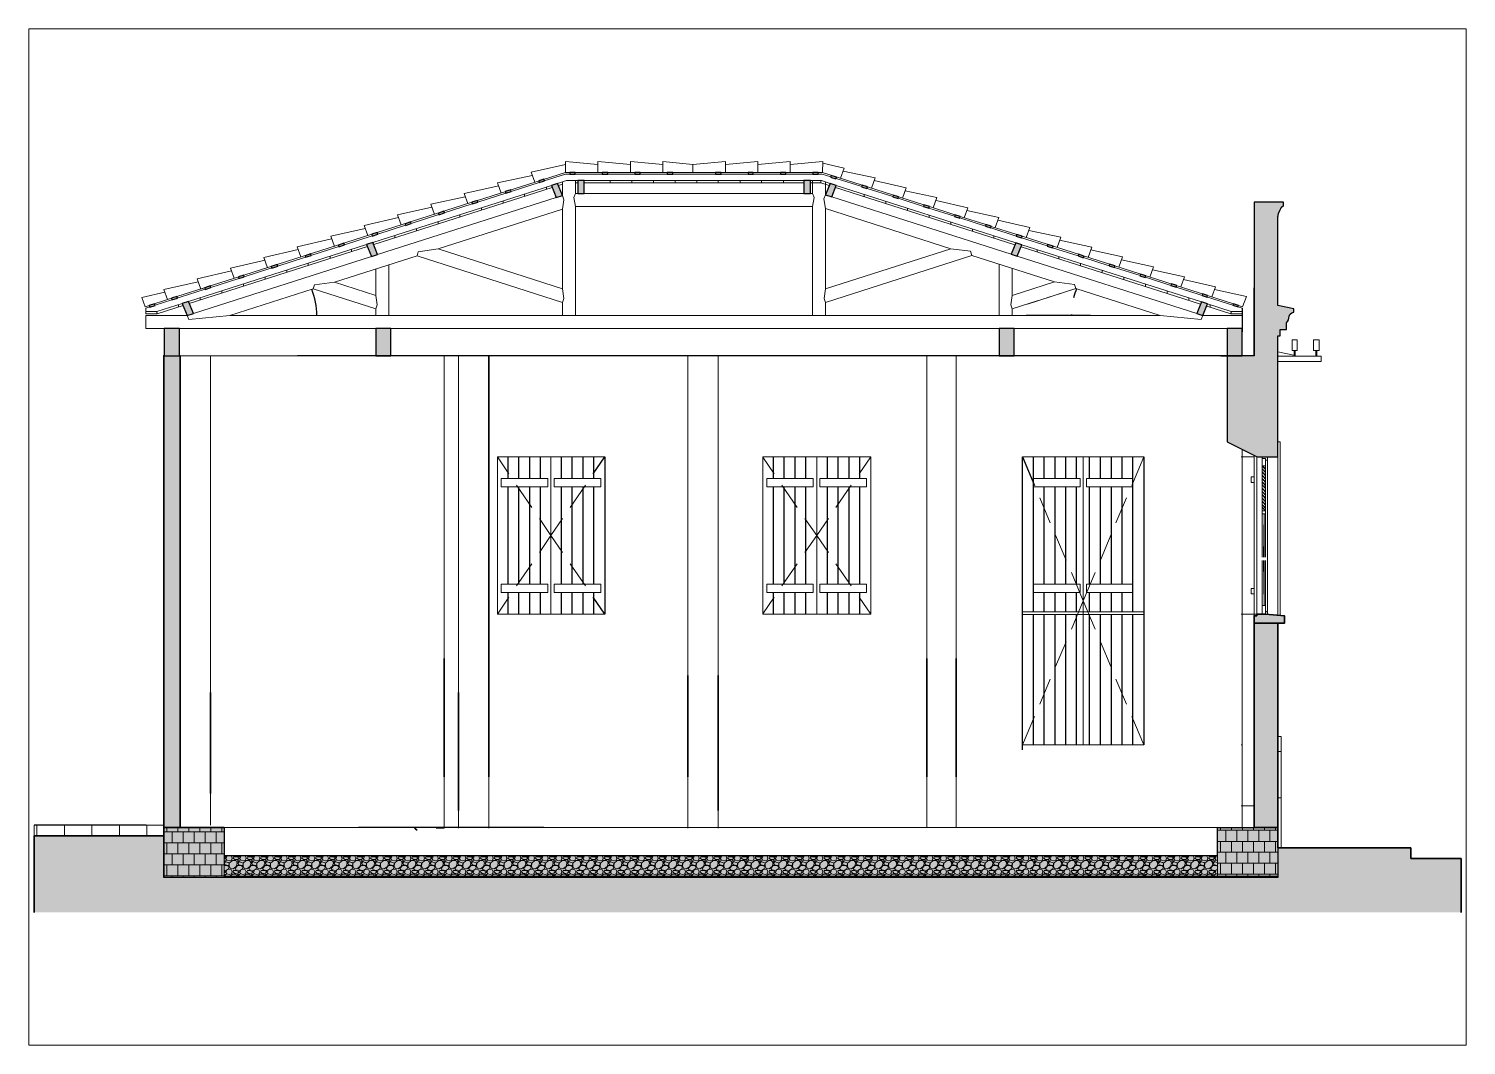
# Paper-space layout 'Layout2' of a CAD drawing. Header units: millimetres. Extents: x 30 to 267, y 21 to 189.
# The model-space entities are those that its viewports show. They can reach past a viewport. Long polylines and large blocks are cut down to what shows.
import ezdxf

# ---------------------------------------------------------------- set-up
doc = ezdxf.new("R2010")
doc.units = ezdxf.units.MM
doc.layers.get('0').update_dxf_attribs({"color": 250, "lineweight": 25})
for name, color, linetype, lineweight in [('A-ALV-___-___-EXI', 250, 'Continuous', 35), ('A-BAS-___-___-EXI', 250, 'Continuous', 35), ('A-COB-___-___-EXI', 250, 'Continuous', 25), ('A-JAN-___-___-EXI', 250, 'Continuous', 25), ('A-PIS-___-___-EXI', 250, 'Continuous', 25)]:
    doc.layers.add(name, color=color, linetype=linetype, lineweight=lineweight)

msp = doc.modelspace()

# ---------------------------------------------------------------- hatches: boundary and pattern name
at = {"layer": 'A-ALV-___-___-EXI'}
h = msp.add_hatch(color=11, dxfattribs=at)
h.paths.add_polyline_path([(-678.6, -19836.5), (-582.3, -19836.5), (-582.3, -17041.4), (-678.6, -17041.4), (-678.6, -19447.7)])
h.paths.add_polyline_path([(5926.8, -19836.5), (5926.8, -18627), (5785.6, -18627), (5785.6, -19836.5), (5801.9, -19836.5)])
h.paths.add_polyline_path([(5926.8, -17641.4), (5926.8, -16923.3), (5940.4, -16923.3), (5940.4, -16885.3), (5978.4, -16885.3), (5978.4, -16847.1), (5984.9, -16838.6), (5989.1, -16829.5), (5993, -16807.4), (6000, -16795.8), (6010.2, -16787.2), (6022.5, -16782.7), (6021.8, -16763.2), (5926.8, -16744.4), (5926.8, -16221.4), (5930.7, -16199), (5937.6, -16180.2), (5948.8, -16161.6), (5959.4, -16151), (5959.4, -16131.9), (5785.6, -16131.9), (5785.6, -17041.4), (5625.4, -17041.4), (5625.4, -17551.9), (5804.6, -17641.4)])
at = {"layer": 'A-BAS-___-___-EXI', "true_color": 0xcb9898}
msp.add_hatch(color=253, dxfattribs=at).paths.add_polyline_path([(-1448.3, -20340.4), (7012.8, -20340.4), (7012.8, -20021.1), (6715.5, -20021.1), (6715.5, -19957.3), (5926.8, -19957.3), (5926.8, -20132.8), (-678.6, -20132.8), (-678.6, -19886.7), (-1448.3, -19886.7)])
at = {"layer": 'A-COB-___-___-EXI', "true_color": 0xc19a82}
h = msp.add_hatch(color=33, dxfattribs=at)
h.paths.add_polyline_path([(5785.6, -18627), (5966.2, -18627), (5966.2, -18582.2), (5853.5, -18572.7), (5801.9, -18572.7), (5801.9, -18582.2), (5785.6, -18582.2)])
h.paths.add_polyline_path([(4274.8, -17041.4), (4364.3, -17041.4), (4364.3, -16879.9), (4274.8, -16879.9)])
h.paths.add_polyline_path([(-675.9, -17041.4), (-586.3, -17041.4), (-586.3, -16879.9), (-675.9, -16879.9)])
h.paths.add_polyline_path([(578.4, -17041.4), (668, -17041.4), (668, -16879.9), (578.4, -16879.9)])
h.paths.add_polyline_path([(5715, -17041.4), (5715, -16879.9), (5625.4, -16879.9), (5625.4, -17041.4)])
h.paths.add_polyline_path([(-540.2, -16803.9), (-503.3, -16792.1), (-532.1, -16719.7), (-568.9, -16731.4)])
h.paths.add_polyline_path([(5482.9, -16803.9), (5510.5, -16735), (5473.6, -16723.2), (5446.1, -16792.1)])
h.paths.add_polyline_path([(-761.7, -16753.7), (-730.6, -16743.6), (-733.7, -16733.4), (-764.8, -16743.5)])
h.paths.add_polyline_path([(5690.6, -16752.3), (5693.6, -16743.2), (5663.4, -16733.6), (5660.7, -16742.8)])
h.paths.add_polyline_path([(-630.3, -16710.7), (-598, -16700.2), (-600.9, -16690.6), (-633.2, -16701.1)])
h.paths.add_polyline_path([(5507.2, -16693.9), (5510.2, -16684.8), (5480, -16675.2), (5477.4, -16684.4)])
h.paths.add_polyline_path([(-432.6, -16648.3), (-400.4, -16637.9), (-403.4, -16628.3), (-435.5, -16638.7)])
h.paths.add_polyline_path([(5324.1, -16636.3), (5327.3, -16626.5), (5295.4, -16616.3), (5292.6, -16626.3)])
h.paths.add_polyline_path([(-233.5, -16584.9), (-201.6, -16574.5), (-204.7, -16564.4), (-236.6, -16574.8)])
h.paths.add_polyline_path([(5140.9, -16577.7), (5144.2, -16567.9), (5112.3, -16557.7), (5109.4, -16567.7)])
h.paths.add_polyline_path([(-38.2, -16522.6), (-3.2, -16511.3), (-6.3, -16501.1), (-41.3, -16512.5)])
h.paths.add_polyline_path([(4957.6, -16519.3), (4960.8, -16509.5), (4928.9, -16499.3), (4926.1, -16509.3)])
h.paths.add_polyline_path([(4774.1, -16460.7), (4777.4, -16450.9), (4745.5, -16440.7), (4742.6, -16450.7)])
h.paths.add_polyline_path([(161.8, -16458.6), (194.2, -16448.1), (191.2, -16438.5), (158.9, -16449)])
h.paths.add_polyline_path([(552.9, -16454.4), (589.2, -16442.8), (560.7, -16370.9), (523.9, -16382.6)])
h.paths.add_polyline_path([(4382.1, -16452.1), (4409.4, -16383.8), (4372.6, -16372), (4345.3, -16440.3)])
h.paths.add_polyline_path([(4591, -16402.3), (4594.3, -16392.5), (4562.4, -16382.3), (4559.5, -16392.3)])
h.paths.add_polyline_path([(359.3, -16395.5), (392.5, -16384.7), (389.6, -16375.1), (356.3, -16385.9)])
h.paths.add_polyline_path([(4407.1, -16343.2), (4410.4, -16333.4), (4378.5, -16323.2), (4375.6, -16333.2)])
h.paths.add_polyline_path([(557.1, -16332.2), (590.4, -16321.4), (587.3, -16311.3), (554, -16322.2)])
h.paths.add_polyline_path([(4224.4, -16284.4), (4227.7, -16274.6), (4195.8, -16264.4), (4192.9, -16274.4)])
h.paths.add_polyline_path([(754.9, -16269.1), (788.1, -16258.3), (785.2, -16248.7), (751.9, -16259.5)])
h.paths.add_polyline_path([(4040.6, -16225.8), (4043.9, -16216), (4012, -16205.8), (4009.1, -16215.8)])
h.paths.add_polyline_path([(953, -16205.8), (984.7, -16195.5), (981.8, -16185.9), (950.1, -16196.3)])
h.paths.add_polyline_path([(3857.2, -16167.4), (3860.5, -16157.6), (3828.5, -16147.4), (3825.7, -16157.4)])
h.paths.add_polyline_path([(1150.7, -16141.9), (1183.9, -16131.1), (1181, -16121.5), (1147.7, -16132.4)])
h.paths.add_polyline_path([(3675, -16109.6), (3678.2, -16099.8), (3646.3, -16089.6), (3643.5, -16099.6)])
h.paths.add_polyline_path([(1648.4, -16104.2), (1684.7, -16092.6), (1656.4, -16021.2), (1619.6, -16032.9)])
h.paths.add_polyline_path([(3281.5, -16100.3), (3308.8, -16032), (3272, -16020.3), (3244.6, -16088.6)])
h.paths.add_polyline_path([(1813.7, -16080.4), (1813.7, -16004.3), (1775.7, -16004.3), (1775.7, -16080.4)])
h.paths.add_polyline_path([(3115.5, -16080.4), (3154.8, -16080.4), (3154.8, -16004.3), (3115.5, -16004.3)])
h.paths.add_polyline_path([(1349.1, -16078.9), (1381.2, -16068.5), (1378.3, -16058.9), (1346.2, -16069.4)])
h.paths.add_polyline_path([(3490.6, -16051.4), (3493.8, -16041.5), (3461.9, -16031.4), (3459.1, -16041.3)])
h.paths.add_polyline_path([(1547.7, -16015.5), (1577.7, -16005.8), (1574.8, -15996.2), (1544.8, -16005.9)])
h.paths.add_polyline_path([(3306.8, -15992.8), (3310.1, -15983), (3278.2, -15972.8), (3275.3, -15982.8)])
h.paths.add_polyline_path([(2339, -15965), (2339, -15955.5), (2306.4, -15955.5), (2306.4, -15965)])
h.paths.add_polyline_path([(2113.7, -15965), (2146.3, -15965), (2146.3, -15955.5), (2113.7, -15955.5)])
h.paths.add_polyline_path([(2625.4, -15965), (2625.4, -15955.5), (2592.9, -15955.5), (2592.9, -15965)])
h.paths.add_polyline_path([(1920.9, -15965), (1953.5, -15965), (1953.5, -15955.5), (1920.9, -15955.5)])
h.paths.add_polyline_path([(2816.8, -15965), (2816.8, -15955.5), (2785.6, -15955.5), (2785.6, -15965)])
h.paths.add_polyline_path([(1729.5, -15965), (1760.7, -15965), (1760.7, -15955.5), (1729.5, -15955.5)])
h.paths.add_polyline_path([(3169.8, -15965), (3201, -15965), (3201, -15955.5), (3169.8, -15955.5)])
h.paths.add_polyline_path([(2978.4, -15965), (3009.6, -15965), (3009.6, -15955.5), (2978.4, -15955.5)])
at = {"layer": 'A-PIS-___-___-EXI', "transparency": 33554636}
msp.add_hatch(color=9, dxfattribs=at).paths.add_polyline_path([(2263.3, -20132.8), (5926.8, -20132.8), (5926.8, -19836.5), (5568.4, -19836.5), (5568.4, -20003.4), (-320.3, -20003.4), (-320.3, -19836.5), (-678.6, -19836.5), (-678.6, -20132.8)])

# ---------------------------------------------------------------- linework, layer by layer
at = {"layer": 'A-ALV-___-___-EXI'}
for p, q in [((-582.3, -19197.7), (-582.3, -17041.4)), ((984.3, -18836.5), (984.3, -19536.5)), ((3845.8, -19536.5), (3845.8, -18836.5)), ((4019.6, -19536.5), (4019.6, -18836.5)), ((-582.3, -18996.5), (-582.3, -19612.5)), ((2428.6, -18936.5), (2428.6, -19536.5)), ((2609.1, -18936.5), (2609.1, -19736.5)), ((-401.7, -19636.5), (-401.7, -19036.5)), ((1068.4, -19036.5), (1068.4, -19736.5)), ((-678.6, -19836.5), (-320.3, -19836.5))]:
    msp.add_line(p, q, dxfattribs=at)
at = {"layer": 'A-ALV-___-___-EXI', "color": 18, "lineweight": 9}
for p, q in [((-401.7, -19197.7), (-401.7, -17041.4)), ((984.3, -19197.7), (984.3, -17041.4)), ((1068.4, -17041.4), (1068.4, -19197.7)), ((2428.6, -17041.4), (2428.6, -19197.7)), ((2609.1, -17041.4), (2609.1, -19197.7)), ((3845.8, -19197.7), (3845.8, -17041.4)), ((4019.6, -19197.7), (4019.6, -17041.4)), ((5715, -17602.1), (5715, -19836.5)), ((5715, -19347.8), (5709.7, -19347.8)), ((5945.8, -19387.2), (5926.8, -19387.2)), ((-401.7, -19824.3), (-401.7, -19447.7)), ((1068.4, -19447.7), (1068.4, -19841.9)), ((1247.6, -19447.7), (1247.6, -19841.9)), ((2428.6, -19447.7), (2428.6, -19840.5)), ((2609.1, -19447.7), (2609.1, -19840.5)), ((3845.8, -19839.2), (3845.8, -19447.7)), ((4019.6, -19837.8), (4019.6, -19447.7)), ((5926.8, -19661.4), (5945.8, -19661.4))]:
    msp.add_line(p, q, dxfattribs=at)
at = {"layer": 'A-ALV-___-___-EXI'}
for points in [[(-675.9, -17041.4), (-678.6, -17041.4), (-678.6, -19836.5), (-582.3, -19836.5), (-582.3, -19447.7)], [(1247.6, -19536.5), (1247.6, -19197.7), (1247.6, -17041.4)], [(5785.6, -18627), (5785.6, -18582.2), (5801.9, -18582.2), (5801.9, -18572.7), (5853.5, -18572.7), (5966.2, -18582.2), (5966.2, -18627), (5785.6, -18627), (5785.6, -19836.5), (5926.8, -19836.5), (5926.8, -18627)]]:
    msp.add_lwpolyline(points, dxfattribs=at)
at = {"layer": 'A-ALV-___-___-EXI', "color": 18, "lineweight": 9, "flags": 128}
msp.add_lwpolyline([(5804.6, -17641.4), (5801.9, -17641.4), (5801.9, -17640.1)], dxfattribs=at)
at = {"layer": 'A-ALV-___-___-EXI', "color": 18, "lineweight": 9}
for points in [[(5926.8, -19297.6), (5945.8, -19297.6), (5945.8, -19957.3)], [(936.6, -19841.9), (984.3, -19841.9), (984.3, -19447.7)], [(5709.7, -19708.9), (5785.6, -19708.9), (5715, -19708.9)]]:
    msp.add_lwpolyline(points, dxfattribs=at)
for points, knots in [([(5928.2, -16217), (5928.5, -16205.4), (5931.1, -16194.1), (5935.6, -16183.7), (5931.1, -16194.1), (5928.5, -16205.4), (5928.2, -16217)], [0, 0, 0, 0, 0.4513877, 0.4513877, 0.4513877, 0.9027754, 0.9027754, 0.9027754, 0.9027754]), ([(5938.4, -16177.8), (5943.8, -16167.4), (5951.2, -16158.1), (5960.2, -16150.5), (5951.2, -16158.1), (5943.8, -16167.4), (5938.4, -16177.8)], [0, 0, 0, 0, 0.4621532, 0.4621532, 0.4621532, 0.9243063, 0.9243063, 0.9243063, 0.9243063])]:
    msp.add_open_spline(points, degree=3, knots=knots, dxfattribs=at)
at = {"layer": 'A-BAS-___-___-EXI'}
for p, q in [((6715.5, -19957.3), (5926.8, -19957.3)), ((6715.5, -20021.1), (6715.5, -19957.3)), ((7012.8, -20021.1), (6715.5, -20021.1)), ((7012.8, -20340.4), (7012.8, -20021.1))]:
    msp.add_line(p, q, dxfattribs=at)
msp.add_lwpolyline([(-678.6, -20132.4), (-678.6, -19886.7), (-678.6, -19836.5), (-678.6, -19886.7), (-1448.3, -19886.7), (-1448.3, -20340.4)], dxfattribs=at)
at = {"layer": 'A-COB-___-___-EXI', "color": 18, "lineweight": 9}
for p, q in [((1702.4, -15955.5), (1181.1, -16121.9)), ((1381.1, -16068.1), (1547.5, -16014.9)), ((1920.9, -15955.5), (1760.7, -15955.5)), ((1760.7, -15965), (1920.9, -15965)), ((1775.7, -16016.6), (1762.1, -16016.6)), ((3115.5, -16004.3), (1813.7, -16004.3)), ((3115.5, -16016.6), (1813.7, -16016.6)), ((2113.7, -15955.5), (1953.5, -15955.5)), ((1953.5, -15965), (2113.7, -15965)), ((1968.4, -16004.3), (1968.4, -16016.6)), ((2096, -16004.3), (2096, -16016.6)), ((2306.4, -15955.5), (2146.3, -15955.5)), ((2146.3, -15965), (2306.4, -15965)), ((2225, -16004.3), (2225, -16016.6)), ((2592.9, -15955.5), (2339, -15955.5)), ((2339, -15965), (2592.9, -15965)), ((2481.5, -16004.3), (2481.5, -16016.6)), ((2609.1, -16004.3), (2609.1, -16016.6)), ((2785.6, -15955.5), (2625.4, -15955.5)), ((2625.4, -15965), (2785.6, -15965)), ((2978.4, -15955.5), (2816.8, -15955.5)), ((2816.8, -15965), (2978.4, -15965)), ((2865.7, -16004.3), (2865.7, -16016.6)), ((2994.7, -16004.3), (2994.7, -16016.6)), ((3169.8, -15955.5), (3009.6, -15955.5)), ((3009.6, -15965), (3169.8, -15965)), ((3217.3, -16004.3), (3217.3, -16016.6)), ((3244.4, -16011.1), (3244.4, -16088.5)), ((3275.7, -15981.3), (3278.4, -15971.8)), ((3307.4, -15991.2), (3459.5, -16039.8)), ((1619.6, -16032.9), (560.7, -16370.9)), ((1624.1, -16044), (566.2, -16383.1)), ((1648.4, -16104.2), (589.2, -16442.8)), ((1307.3, -16035.6), (1102.4, -16080.4)), ((1183.9, -16131.1), (1348.9, -16078.3)), ((1349.4, -16079), (1357.5, -16076.2)), ((1460.7, -16083.1), (1460.7, -16096.7)), ((1589.7, -16042.4), (1589.7, -16055.9)), ((1684.7, -16024.7), (1661.6, -16032.9)), ((3115.5, -16080.4), (1813.7, -16080.4)), ((3281.5, -16100.3), (4345.3, -16440.3)), ((3304, -16044.1), (4367.1, -16384.4)), ((4372.6, -16372), (3308.6, -16032.6)), ((3473.9, -16085.8), (3473.9, -16099.4)), ((3491.1, -16049.8), (3643.8, -16098.6)), ((3675.3, -16108.7), (3825.8, -16156.8)), ((1147.8, -16132.6), (587.4, -16311.5)), ((984.5, -16194.8), (1150.6, -16141.7)), ((1165.1, -16137.2), (1182.4, -16131.9)), ((1204.2, -16165.9), (1204.2, -16179.5)), ((1333.1, -16123.8), (1333.1, -16137.4)), ((3602.8, -16126.5), (3602.8, -16140.1)), ((3730.4, -16167.2), (3730.4, -16180.8)), ((3856.7, -16167.2), (3825.4, -16157.7)), ((3857.4, -16166.9), (4009.2, -16215.4)), ((4011.9, -16206.2), (3860.4, -16157.8)), ((590.2, -16320.8), (754.6, -16268.2)), ((787.9, -16257.6), (952.7, -16204.9)), ((947.6, -16247.3), (947.6, -16260.9)), ((971, -16200), (984.3, -16195.7)), ((1076.6, -16206.6), (1076.6, -16220.2)), ((3859.4, -16208), (3859.4, -16221.5)), ((3987, -16248.7), (3987, -16262.3)), ((4040.8, -16225.5), (4193, -16274.1)), ((4195.6, -16264.9), (4043.8, -16216.4)), ((4378.4, -16323.2), (4227.5, -16275.1)), ((554, -16322.2), (-204.7, -16564.5)), ((392.3, -16384), (556.8, -16331.4)), ((691, -16328.8), (691, -16342.4)), ((820, -16288.1), (820, -16301.6)), ((4115.9, -16290.8), (4115.9, -16303)), ((4224.5, -16284.2), (4375.8, -16332.5)), ((4243.5, -16331.5), (4243.5, -16345.1)), ((4407.3, -16342.6), (4559.8, -16391.3)), ((4410.5, -16334.2), (4409.3, -16336.7)), ((5663.4, -16733.6), (4410.2, -16333.4)), ((523.9, -16382.6), (-532.1, -16719.7)), ((528.6, -16394.2), (-527.3, -16731.7)), ((193.9, -16447.4), (359, -16394.6)), ((434.5, -16411.6), (434.5, -16425.2)), ((4404.7, -16395.6), (5468, -16736)), ((5473.6, -16723.2), (4409.4, -16383.8)), ((4500.1, -16412.9), (4500.1, -16426.5)), ((4591.3, -16401.4), (4742.9, -16449.8)), ((552.9, -16454.4), (-503.3, -16792.1)), ((-201.8, -16573.8), (-38.5, -16521.7)), ((-3.5, -16510.5), (161.5, -16457.7)), ((50.3, -16533.8), (50.3, -16547.3)), ((177.9, -16493), (177.9, -16506.6)), ((306.9, -16452.3), (306.9, -16465.9)), ((655.8, -16803.9), (655.8, -16502.5)), ((4274.8, -16803.9), (4274.8, -16498.5)), ((4382.1, -16452.1), (5446.1, -16792.1)), ((4629.1, -16453.7), (4629.1, -16467.2)), ((4756.7, -16494.4), (4756.7, -16508)), ((4774.9, -16458.5), (4774.3, -16460.5)), ((4774.4, -16459.9), (4926.3, -16508.4)), ((4957.8, -16518.5), (5109.6, -16567)), ((-221.1, -16569.7), (-600.8, -16691)), ((-400.6, -16637.3), (-233.8, -16584)), ((-206.2, -16616.6), (-206.2, -16630.1)), ((-78.6, -16574.5), (-78.6, -16588.1)), ((4885.6, -16536.5), (4885.6, -16550)), ((5013.2, -16577.2), (5013.2, -16590.8)), ((5141.1, -16577.1), (5292.8, -16625.5)), ((5142.2, -16617.9), (5142.2, -16631.5)), ((-730.8, -16742.9), (-432.8, -16647.6)), ((-616.7, -16706.2), (-598.5, -16700.7)), ((-462.8, -16698), (-462.8, -16711.6)), ((-458.7, -16646.4), (-434.3, -16638.3)), ((-335.2, -16657.3), (-335.2, -16670.9)), ((5269.8, -16658.6), (5269.8, -16672.2)), ((5398.7, -16699.4), (5398.7, -16712.9)), ((5508.1, -16691.4), (5507.3, -16693.9)), ((5785.6, -17041.4), (5784.3, -16639.6)), ((-591.8, -16738.7), (-591.8, -16752.3)), ((5526.3, -16741.4), (5526.3, -16753.7)), ((5926.8, -16744.2), (6021.8, -16763.2)), ((-586.3, -16879.9), (578.4, -16879.9)), ((668, -16879.9), (4274.8, -16879.9)), ((4364.3, -16879.9), (5625.4, -16879.9)), ((2275.7, -17041.4), (2639.6, -17041.4)), ((2872.2, -17041.4), (4274.8, -17041.4)), ((4364.3, -17041.4), (5131.3, -17041.4)), ((4364.3, -17041.4), (4413.2, -17041.4)), ((5926.8, -17018.4), (6021.8, -17037.4)), ((6023.2, -17011.6), (6023.2, -17044.2)), ((6030, -17011.6), (6030, -17044.2)), ((6152.1, -17011.6), (6152.1, -17044.2)), ((6157.6, -17011.6), (6157.6, -17044.2))]:
    msp.add_line(p, q, dxfattribs=at)
at = {"layer": 'A-COB-___-___-EXI'}
for p, q in [((4815, -16803.9), (4435, -16803.9)), ((-582.3, -17041.4), (-586.3, -17041.4))]:
    msp.add_line(p, q, dxfattribs=at)
at = {"layer": 'A-COB-___-___-EXI', "color": 18, "lineweight": 9, "flags": 128}
for points in [[(1703.7, -15909.3), (1498.7, -15954.1), (1520.5, -16013.8)], [(1729.5, -15955.5), (1702.4, -15955.5), (1703.7, -15891.7), (1895.1, -15909.3)], [(2087.9, -15909.3), (1895.1, -15891.7), (1895.1, -15955.5)], [(2087.9, -15955.5), (2087.9, -15891.7), (2280.6, -15909.3)], [(2458.5, -15909.3), (2280.6, -15891.7), (2280.6, -15955.5)], [(2458.5, -15955.5), (2458.5, -15909.3), (2651.2, -15891.7), (2651.2, -15955.5)], [(2651.2, -15909.3), (2844, -15891.7), (2844, -15955.5)], [(2844, -15909.3), (3035.4, -15891.7), (3035.4, -15955.5)], [(3035.4, -15909.3), (3228.2, -15891.7), (3226.8, -15955.5)], [(3334, -15989.4), (3355.8, -15929.7), (3228.2, -15901.2)], [(1322.3, -16077.6), (1300.5, -16016.6), (1505.5, -15973.1)], [(1577.5, -16005.3), (1703.7, -15965), (1729.5, -15965)], [(1775.7, -16004.3), (1709.1, -16004.3), (1656.4, -16021.2)], [(1684.7, -16011.1), (1684.7, -16092.6), (1694.2, -16117), (1684.7, -16174)], [(1775.7, -16080.4), (1762.1, -16080.4), (1762.1, -16004.3)], [(3167.1, -16004.3), (3167.1, -16080.4), (3154.8, -16080.4)], [(3271.7, -16020.8), (3220, -16004.3), (3154.8, -16004.3)], [(3266.2, -16032.9), (3217.3, -16016.6), (3154.8, -16016.6)], [(3828.5, -16147.6), (3226.8, -15955.5), (3201, -15955.5)], [(3201, -15965), (3225.4, -15965), (3275.8, -15981.1)], [(3271.6, -16020.6), (3244.4, -16088.5), (3234.9, -16112.9), (3244.4, -16170)], [(3517.3, -16047.8), (3539, -15988.1), (3349, -15947.3)], [(3700.5, -16107.5), (3722.3, -16046.4), (3533.6, -16004.3)], [(925.9, -16203.9), (904.2, -16142.8), (1109.1, -16099.4)], [(1762.1, -16080.4), (1752.6, -16104.8), (1762.1, -16157.7)], [(3167.1, -16080.4), (3176.6, -16104.8), (3167.1, -16157.7)], [(3883.8, -16165.9), (3905.5, -16104.8), (3716.8, -16064.1)], [(706, -16206.6), (729.1, -16266.3), (706, -16206.6), (911, -16160.5)], [(949, -16408.9), (1684.7, -16174), (1684.7, -16645.1), (949, -16408.9), (829.5, -16425.2), (822.7, -16449.6), (1684.7, -16726.5), (1684.7, -16803.9)], [(3167.1, -16803.9), (3167.1, -16157.7), (1762.1, -16157.7), (1762.1, -16803.9)], [(3987, -16407.5), (3244.4, -16170), (3244.4, -16645.1), (3987, -16407.5), (4105.1, -16422.4), (4113.2, -16446.9), (3244.4, -16726.5), (3244.4, -16803.9)], [(4067.1, -16224.3), (4088.8, -16164.5), (3900.1, -16122.4)], [(4250.3, -16282.6), (4273.4, -16222.9), (4083.4, -16180.8)], [(509.1, -16270.4), (530.9, -16330.1), (509.1, -16270.4), (712.8, -16222.9)], [(4434.9, -16341), (4456.7, -16281.3), (4266.6, -16239.2)], [(112.8, -16396.7), (134.5, -16456.4), (112.8, -16396.7), (316.4, -16349.1)], [(332.7, -16393.9), (311, -16332.9), (515.9, -16288.1)], [(4618.2, -16399.4), (4639.9, -16339.6), (4449.9, -16298.9)], [(4801.5, -16459.1), (4823.2, -16398), (4633.1, -16357.3)], [(-85.4, -16459.1), (-63.7, -16520.2), (-85.4, -16459.1), (118.2, -16412.9)], [(578.4, -16803.9), (578.4, -16764.5), (206.4, -16645.1), (214.6, -16620.6), (332.7, -16605.7), (822.7, -16449.6)], [(4557.9, -16698.2), (4728.2, -16643.7), (4721.4, -16619.3), (4601.9, -16603), (4113.2, -16446.9)], [(4984.7, -16517.5), (5006.4, -16456.4), (4816.4, -16414.3)], [(-283.6, -16522.9), (-260.5, -16582.6), (-283.6, -16522.9), (-78.6, -16475.4)], [(332.7, -16605.7), (578.4, -16684.4), (578.4, -16527)], [(4601.9, -16603), (4350.8, -16684.4), (4350.8, -16522.9)], [(5168, -16575.8), (5189.7, -16514.8), (4999.6, -16474)], [(5351.2, -16634.2), (5372.9, -16574.5), (5182.9, -16532.4)], [(-678.6, -16649.1), (-656.9, -16708.9), (-678.6, -16649.1), (-475, -16603)], [(-480.4, -16585.3), (-458.7, -16646.4), (-480.4, -16585.3), (-276.8, -16539.2)], [(5534.5, -16692.6), (5556.2, -16632.9), (5367.5, -16590.8)], [(-633.1, -16701.3), (-788.6, -16751), (-809, -16696.7), (-673.2, -16665.4)], [(206.4, -16645.1), (-287.7, -16803.9), (5229.1, -16803.9)], [(578.4, -16684.4), (586.5, -16740.1), (578.4, -16764.5)], [(1684.7, -16645.1), (1692.9, -16702.1), (1684.7, -16726.5)], [(3244.4, -16645.1), (3236.3, -16702.1), (3244.4, -16726.5)], [(4350.8, -16684.4), (4344, -16740.1), (4350.8, -16764.5)], [(4442.4, -16735.2), (4728.2, -16643.7), (5229.1, -16803.9), (5472, -16827), (5482.9, -16803.9), (5715, -16803.9)], [(5324.3, -16635.6), (5715, -16760.5), (5692, -16751)], [(5550.8, -16649.1), (5740.8, -16689.9), (5717.7, -16751), (5693.6, -16743.2)], [(5785.6, -16639.6), (5784.3, -17038.7), (5715, -17041.4), (5717.7, -16759.1)], [(-568.9, -16731.4), (-719.4, -16779.5), (-785.9, -16779.5), (-785.9, -16760.5), (-762, -16752.8)], [(-564.6, -16744.2), (-718, -16793), (-785.9, -16793), (-785.9, -16779.5)], [(-718, -16793), (-719.4, -16779.5), (-719.4, -16793)], [(4350.8, -16803.9), (4350.8, -16764.5), (4504.9, -16715.2)], [(5505.6, -16747.2), (5647.2, -16793), (5715, -16793), (5715, -16779.5)], [(5715, -16879.9), (5715, -16760.5), (5715, -16779.5), (5649.9, -16779.5), (5510.5, -16735)], [(5649.9, -16793), (5649.9, -16779.5), (5647.2, -16793)], [(-540.2, -16803.9), (-785.9, -16803.9), (-785.9, -16879.9), (-675.9, -16879.9)], [(-287.7, -16803.9), (-530.7, -16827), (-540.2, -16803.9)], [(987, -17041.4), (936.6, -17041.4), (987, -17041.4), (1076.6, -17041.4), (1935.8, -17041.4)], [(5926.8, -17076.7), (6183.4, -17076.7), (6183.4, -17044.2), (5926.8, -17044.2)]]:
    msp.add_lwpolyline(points, dxfattribs=at)
at = {"layer": 'A-COB-___-___-EXI'}
for points in [[(1574.8, -15996.2), (1544.8, -16005.9), (1547.7, -16015.5), (1577.7, -16005.8)], [(1619.6, -16032.9), (1648.4, -16104.2), (1684.7, -16092.6), (1656.4, -16021.2)], [(1760.7, -15965), (1760.7, -15955.5), (1729.5, -15955.5), (1729.5, -15965)], [(1813.7, -16080.4), (1813.7, -16004.3), (1775.7, -16004.3), (1775.7, -16080.4)], [(1953.5, -15965), (1953.5, -15955.5), (1920.9, -15955.5), (1920.9, -15965)], [(2146.3, -15965), (2146.3, -15955.5), (2113.7, -15955.5), (2113.7, -15965)], [(2339, -15965), (2339, -15955.5), (2306.4, -15955.5), (2306.4, -15965)], [(2625.4, -15965), (2625.4, -15955.5), (2592.9, -15955.5), (2592.9, -15965)], [(2816.8, -15965), (2816.8, -15955.5), (2785.6, -15955.5), (2785.6, -15965)], [(3009.6, -15965), (3009.6, -15955.5), (2978.4, -15955.5), (2978.4, -15965)], [(3154.8, -16080.4), (3154.8, -16004.3), (3115.5, -16004.3), (3115.5, -16080.4)], [(3201, -15965), (3201, -15955.5), (3169.8, -15955.5), (3169.8, -15965)], [(3272, -16020.3), (3244.6, -16088.6), (3281.5, -16100.3), (3308.8, -16032)], [(3310.1, -15983), (3278.2, -15972.8), (3275.3, -15982.8), (3306.8, -15992.8)], [(1378.3, -16058.9), (1346.2, -16069.4), (1349.1, -16078.9), (1381.2, -16068.5)], [(3493.8, -16041.5), (3461.9, -16031.4), (3459.1, -16041.3), (3490.6, -16051.4)], [(3678.2, -16099.8), (3646.3, -16089.6), (3643.5, -16099.6), (3675, -16109.6)], [(981.8, -16185.9), (950.1, -16196.3), (953, -16205.8), (984.7, -16195.5)], [(1181, -16121.5), (1147.7, -16132.4), (1150.7, -16141.9), (1183.9, -16131.1)], [(3860.5, -16157.6), (3828.5, -16147.4), (3825.7, -16157.4), (3857.2, -16167.4)], [(785.2, -16248.7), (751.9, -16259.5), (754.9, -16269.1), (788.1, -16258.3)], [(4043.9, -16216), (4012, -16205.8), (4009.1, -16215.8), (4040.6, -16225.8)], [(4227.7, -16274.6), (4195.8, -16264.4), (4192.9, -16274.4), (4224.4, -16284.4)], [(587.3, -16311.3), (554, -16322.2), (557.1, -16332.2), (590.4, -16321.4)], [(4410.4, -16333.4), (4378.5, -16323.2), (4375.6, -16333.2), (4407.1, -16343.2)], [(191.2, -16438.5), (158.9, -16449), (161.8, -16458.6), (194.2, -16448.1)], [(389.6, -16375.1), (356.3, -16385.9), (359.3, -16395.5), (392.5, -16384.7)], [(523.9, -16382.6), (552.9, -16454.4), (589.2, -16442.8), (560.7, -16370.9)], [(4372.6, -16372), (4345.3, -16440.3), (4382.1, -16452.1), (4409.4, -16383.8)], [(4594.3, -16392.5), (4562.4, -16382.3), (4559.5, -16392.3), (4591, -16402.3)], [(4777.4, -16450.9), (4745.5, -16440.7), (4742.6, -16450.7), (4774.1, -16460.7)], [(-6.3, -16501.1), (-41.3, -16512.5), (-38.2, -16522.6), (-3.2, -16511.3)], [(4960.8, -16509.5), (4928.9, -16499.3), (4926.1, -16509.3), (4957.6, -16519.3)], [(-204.7, -16564.4), (-236.6, -16574.8), (-233.5, -16584.9), (-201.6, -16574.5)], [(5144.2, -16567.9), (5112.3, -16557.7), (5109.4, -16567.7), (5140.9, -16577.7)], [(5327.3, -16626.5), (5295.4, -16616.3), (5292.6, -16626.3), (5324.1, -16636.3)], [(-600.9, -16690.6), (-633.2, -16701.1), (-630.3, -16710.7), (-598, -16700.2)], [(-403.4, -16628.3), (-435.5, -16638.7), (-432.6, -16648.3), (-400.4, -16637.9)], [(5510.2, -16684.8), (5480, -16675.2), (5477.4, -16684.4), (5507.2, -16693.9)], [(-733.7, -16733.4), (-764.8, -16743.5), (-761.7, -16753.7), (-730.6, -16743.6)], [(-568.9, -16731.4), (-540.2, -16803.9), (-503.3, -16792.1), (-532.1, -16719.7)], [(5473.6, -16723.2), (5446.1, -16792.1), (5482.9, -16803.9), (5510.5, -16735)], [(5693.6, -16743.2), (5663.4, -16733.6), (5660.7, -16742.8), (5690.6, -16752.3)], [(-675.9, -16879.9), (-675.9, -17041.4), (-586.3, -17041.4), (-586.3, -16879.9)], [(668, -17041.4), (668, -16879.9), (578.4, -16879.9), (578.4, -17041.4)], [(4364.3, -17041.4), (4364.3, -16879.9), (4274.8, -16879.9), (4274.8, -17041.4)]]:
    msp.add_lwpolyline(points, close=True, dxfattribs=at)
at = {"layer": 'A-COB-___-___-EXI', "color": 18, "lineweight": 9, "flags": 128}
for points in [[(2352.6, -16016.6), (2352.6, -16004.3)], [(2738.1, -16016.6), (2738.1, -16004.3)], [(1124.1, -16140.1), (1102.4, -16080.4)], [(6011, -16947.8), (6011, -17011.6), (6042.2, -17011.6), (6042.2, -16947.8)], [(6138.6, -16947.8), (6138.6, -17011.6), (6171.1, -17011.6), (6171.1, -16947.8)]]:
    msp.add_lwpolyline(points, close=True, dxfattribs=at)
at = {"layer": 'A-COB-___-___-EXI'}
msp.add_lwpolyline([(5589.7, -17041.4), (5625.4, -17041.4), (5715, -17041.4), (5715, -16879.9), (5625.4, -16879.9), (5625.4, -17041.4), (5625.4, -17551.9), (5804.6, -17641.4), (5926.8, -17641.4), (5926.8, -16923.3), (5940.4, -16923.3), (5940.4, -16885.3), (5978.4, -16885.3), (5978.4, -16847.1), (5984.9, -16838.6), (5989.1, -16829.5), (5993, -16807.4), (6000, -16795.8), (6010.2, -16787.2), (6022.5, -16782.7), (6021.8, -16763.2), (5926.8, -16744.4), (5926.8, -16221.4), (5930.7, -16199), (5937.6, -16180.2), (5948.8, -16161.6), (5959.4, -16151), (5959.4, -16131.9), (5785.6, -16131.9), (5785.6, -17041.4), (5715, -17041.4), (115, -17041.4)], dxfattribs=at)
at = {"layer": 'A-COB-___-___-EXI', "color": 18, "lineweight": 9}
msp.add_lwpolyline([(-582.3, -17041.4), (578.4, -17041.4)], close=True, dxfattribs=at)
at = {"layer": 'A-COB-___-___-EXI', "color": 254, "lineweight": 25}
for points in [[(228.2, -16803.2), (228.2, -16750.1), (218, -16697.5), (198.4, -16648.1)], [(4733.5, -16644.7), (4726.4, -16662), (4720.5, -16679.8), (4715.8, -16697.8)], [(4702.4, -16798.2), (4702.4, -16799.9), (4702.4, -16801.5), (4702.4, -16803.2)]]:
    msp.add_open_spline(points, degree=3, dxfattribs=at)
at = {"layer": 'A-COB-___-___-EXI', "color": 18, "lineweight": 9}
for points in [[(6022.5, -16782.8), (6013.4, -16784.4), (6005.5, -16789.1), (5999.9, -16795.7)], [(5986.4, -16836.1), (5986.9, -16835.1), (5987.4, -16834), (5987.9, -16832.9)], [(5999, -16796.7), (5993.7, -16803.4), (5990.6, -16811.8), (5990.6, -16820.9)]]:
    msp.add_open_spline(points, degree=3, dxfattribs=at)
at = {"layer": 'A-JAN-___-___-EXI', "color": 18, "lineweight": 9}
for p, q in [((1299.2, -18572.7), (1299.2, -17641.4)), ((1616.8, -17641.4), (1616.8, -18572.7)), ((2872.2, -17643), (2940.4, -17741.9)), ((3192.9, -17641.4), (3192.9, -18572.7)), ((3444, -17741.9), (3513.2, -17641.4)), ((4772.9, -17641.4), (4772.9, -19347.8)), ((5785.6, -17641.4), (5709.7, -17641.4)), ((5785.6, -17631.9), (5785.6, -18582.2)), ((5801.9, -18572.7), (5801.9, -17641.4)), ((5834.5, -17651), (5834.5, -17641.4)), ((5926.8, -18578.9), (5926.8, -17641.4)), ((5835.8, -17713.4), (5834.5, -17716.1)), ((5865.7, -18563.2), (5865.7, -17660.5)), ((1502.8, -17940.1), (1413.2, -17808.4)), ((1730.9, -17940.1), (1821.8, -17808.4)), ((3077.5, -17940.1), (2986.5, -17808.4)), ((3306.9, -17940.1), (3397.8, -17808.4)), ((5835.8, -17732.4), (5834.5, -17735.1)), ((5835.8, -17751.4), (5834.5, -17754.1)), ((5835.8, -17770.4), (5834.5, -17773.1)), ((5835.8, -17790.8), (5834.5, -17792.1)), ((5835.8, -17808.4), (5834.5, -17809.8)), ((4577.5, -18031), (4515, -17883.1)), ((4967.1, -18031), (5029.5, -17883.1)), ((5835.8, -17828.8), (5834.5, -17831.5)), ((5835.8, -17847.8), (5834.5, -17850.5)), ((5835.8, -17866.8), (5834.5, -17869.5)), ((5835.8, -17887.2), (5834.5, -17888.5)), ((5835.8, -17906.2), (5834.5, -17907.5)), ((5835.8, -17925.2), (5834.5, -17927.9)), ((5835.8, -17941.4), (5834.5, -17942.8)), ((5834.5, -17979.5), (5834.5, -18236)), ((5853.5, -18236), (5853.5, -17979.5)), ((4671.1, -18252.3), (4608.7, -18104.3)), ((4874.8, -18252.3), (4937.2, -18104.3)), ((1413.2, -18405.7), (1502.8, -18274)), ((1821.8, -18405.7), (1730.9, -18274)), ((2986.5, -18405.7), (3077.5, -18274)), ((3397.8, -18405.7), (3306.9, -18274)), ((5834.5, -18255), (5834.5, -18521.1)), ((5853.5, -18521.1), (5853.5, -18255)), ((2940.4, -18472.2), (2872.2, -18571.1)), ((3513.2, -18572.7), (3444, -18472.2)), ((4413.2, -18559.1), (5131.3, -18559.1)), ((4413.2, -18575.4), (5131.3, -18575.4)), ((4608.7, -18883.5), (4671.1, -18736.9)), ((4937.2, -18883.5), (4874.8, -18736.9)), ((4515, -19106.2), (4577.5, -18958.2)), ((5029.5, -19106.2), (4967.1, -18958.2)), ((4812.3, -19347.8), (4650.8, -19347.8)), ((5052.6, -19347.8), (4892.4, -19347.8))]:
    msp.add_line(p, q, dxfattribs=at)
at = {"layer": 'A-JAN-___-___-EXI', "color": 8, "lineweight": 25}
for p, q in [((1363, -17769.1), (1363, -17641.4)), ((1426.8, -17769.1), (1426.8, -17641.4)), ((1492, -17769.1), (1492, -17641.4)), ((1555.8, -17769.1), (1555.8, -17641.4)), ((1679.3, -17769.1), (1679.3, -17641.4)), ((1743.1, -17769.1), (1743.1, -17641.4)), ((1806.9, -17769.1), (1806.9, -17641.4)), ((1870.7, -17769.1), (1870.7, -17641.4)), ((2936.3, -17769.1), (2936.3, -17641.4)), ((3000.1, -17769.1), (3000.1, -17641.4)), ((3063.9, -17769.1), (3063.9, -17641.4)), ((3127.7, -17769.1), (3127.7, -17641.4)), ((3256.7, -17769.1), (3256.7, -17641.4)), ((3320.5, -17769.1), (3320.5, -17641.4)), ((3384.3, -17769.1), (3384.3, -17641.4)), ((3448.1, -17769.1), (3448.1, -17641.4)), ((4477, -18559.1), (4477, -17641.4)), ((4542.2, -17769.1), (4542.2, -17641.4)), ((4606, -17769.1), (4606, -17641.4)), ((4669.8, -17769.1), (4669.8, -17641.4)), ((4733.6, -17769.1), (4733.6, -17641.4)), ((4811, -17769.1), (4811, -17641.4)), ((4874.8, -17769.1), (4874.8, -17641.4)), ((4939.9, -17769.1), (4939.9, -17641.4)), ((5003.7, -17769.1), (5003.7, -17641.4)), ((5067.5, -18559.1), (5067.5, -17641.4)), ((1363, -18396.2), (1363, -17817.9)), ((1426.8, -18396.2), (1426.8, -17817.9)), ((1492, -18396.2), (1492, -17817.9)), ((1555.8, -18396.2), (1555.8, -17817.9)), ((1679.3, -18396.2), (1679.3, -17817.9)), ((1743.1, -18396.2), (1743.1, -17817.9)), ((1806.9, -18396.2), (1806.9, -17817.9)), ((1870.7, -18396.2), (1870.7, -17817.9)), ((2936.3, -18396.2), (2936.3, -17817.9)), ((3000.1, -18396.2), (3000.1, -17817.9)), ((3063.9, -18396.2), (3063.9, -17817.9)), ((3127.7, -18396.2), (3127.7, -17817.9)), ((3256.7, -18396.2), (3256.7, -17817.9)), ((3320.5, -18396.2), (3320.5, -17817.9)), ((3384.3, -18396.2), (3384.3, -17817.9)), ((3448.1, -18396.2), (3448.1, -17817.9)), ((4542.2, -18396.2), (4542.2, -17817.9)), ((4606, -18396.2), (4606, -17817.9)), ((4669.8, -18396.2), (4669.8, -17817.9)), ((4733.6, -18396.2), (4733.6, -17817.9)), ((4811, -18396.2), (4811, -17817.9)), ((4874.8, -18396.2), (4874.8, -17817.9)), ((4939.9, -18396.2), (4939.9, -17817.9)), ((5003.7, -18396.2), (5003.7, -17817.9)), ((1363, -18572.7), (1363, -18445.1)), ((1426.8, -18572.7), (1426.8, -18445.1)), ((1492, -18572.7), (1492, -18445.1)), ((1555.8, -18572.7), (1555.8, -18445.1)), ((1679.3, -18572.7), (1679.3, -18445.1)), ((1743.1, -18572.7), (1743.1, -18445.1)), ((1806.9, -18572.7), (1806.9, -18445.1)), ((1870.7, -18572.7), (1870.7, -18445.1)), ((2936.3, -18572.7), (2936.3, -18445.1)), ((3000.1, -18572.7), (3000.1, -18445.1)), ((3063.9, -18572.7), (3063.9, -18445.1)), ((3127.7, -18572.7), (3127.7, -18445.1)), ((3256.7, -18572.7), (3256.7, -18445.1)), ((3320.5, -18572.7), (3320.5, -18445.1)), ((3384.3, -18572.7), (3384.3, -18445.1)), ((3448.1, -18572.7), (3448.1, -18445.1)), ((4542.2, -18559.1), (4542.2, -18445.1)), ((4606, -18559.1), (4606, -18445.1)), ((4669.8, -18559.1), (4669.8, -18445.1)), ((4733.6, -18559.1), (4733.6, -18445.1)), ((4811, -18559.1), (4811, -18445.1)), ((4874.8, -18559.1), (4874.8, -18445.1)), ((4939.9, -18559.1), (4939.9, -18445.1)), ((5003.7, -18559.1), (5003.7, -18445.1)), ((4477, -19347.8), (4477, -18575.4)), ((4542.2, -19347.8), (4542.2, -18575.4)), ((4606, -19347.8), (4606, -18575.4)), ((4669.8, -19347.8), (4669.8, -18575.4)), ((4733.6, -19347.8), (4733.6, -18575.4)), ((4811, -19347.8), (4811, -18575.4)), ((4874.8, -19347.8), (4874.8, -18575.4)), ((4939.9, -19347.8), (4939.9, -18575.4)), ((5003.7, -19347.8), (5003.7, -18575.4)), ((5067.5, -19347.8), (5067.5, -18575.4))]:
    msp.add_line(p, q, dxfattribs=at)
at = {"layer": 'A-JAN-___-___-EXI'}
msp.add_line((5131.3, -17641.4), (5131.3, -19347.8), dxfattribs=at)
at = {"layer": 'A-JAN-___-___-EXI', "color": 18, "lineweight": 9, "flags": 128}
for points in [[(5926.8, -17551.9), (5940.4, -17551.9), (5940.4, -18580)], [(1935.8, -17641.4), (1299.2, -17641.4), (1367.1, -17741.9)], [(4413.2, -17641.4), (5131.3, -17641.4), (5060.7, -17809.8)], [(5853.5, -17660.5), (5853.5, -17651), (5834.5, -17651), (5834.5, -17694.4), (5853.5, -17694.4), (5853.5, -17660.5), (5865.7, -17660.5), (5865.7, -17641.4)], [(5835.8, -17694.4), (5834.5, -17695.7), (5850.8, -17713.4), (5853.5, -17710.7), (5834.5, -17694.4), (5834.5, -17960.5)], [(5850.8, -17960.5), (5835.8, -17941.4), (5853.5, -17960.5), (5853.5, -17694.4)], [(5785.6, -17792.1), (5769.3, -17792.1), (5769.3, -17759.5), (5785.6, -17759.5)], [(5850.8, -17751.4), (5835.8, -17732.4), (5853.5, -17750)], [(5850.8, -17809.8), (5835.8, -17790.8), (5853.5, -17807.1)], [(5850.8, -17847.8), (5835.8, -17828.8), (5853.5, -17846.4)], [(5850.8, -17925.2), (5835.8, -17906.2), (5853.5, -17922.4)], [(5842.6, -18236), (5845.3, -17979.5), (5845.3, -18236)], [(1549, -18207.5), (1616.8, -18107.1), (1549, -18006.6)], [(1686.1, -18207.5), (1616.8, -18107.1), (1686.1, -18006.6)], [(3122.3, -18207.5), (3192.9, -18107.1), (3122.3, -18006.6)], [(3262.1, -18207.5), (3192.9, -18107.1), (3262.1, -18006.6)], [(5842.6, -18255), (5845.3, -18521.1), (5845.3, -18255)], [(4702.4, -18662.3), (4772.9, -18493.9), (4702.4, -18327)], [(4843.5, -18662.3), (4772.9, -18493.9), (4843.5, -18327)], [(1367.1, -18472.2), (1299.2, -18572.7), (1935.8, -18572.7)], [(5785.6, -18453.2), (5769.3, -18453.2), (5769.3, -18420.6), (5785.6, -18420.6)], [(5853.5, -18553.7), (5865.7, -18563.2), (5865.7, -18572.7), (5853.5, -18572.7), (5853.5, -18521.1), (5834.5, -18521.1), (5834.5, -18572.7)], [(5060.7, -19179.5), (5131.3, -19347.8), (4413.2, -19347.8)], [(4570.7, -19347.8), (4413.2, -19347.8), (4483.8, -19179.5)]]:
    msp.add_lwpolyline(points, dxfattribs=at)
at = {"layer": 'A-JAN-___-___-EXI'}
for points in [[(1866.6, -17741.9), (1935.8, -17641.4), (1935.8, -18572.7), (1866.6, -18472.2)], [(4413.2, -19377), (4413.2, -17641.4), (4483.8, -17809.8)]]:
    msp.add_lwpolyline(points, dxfattribs=at)
at = {"layer": 'A-JAN-___-___-EXI', "color": 18, "lineweight": 9, "flags": 128}
for points in [[(2872.2, -18572.7), (3513.2, -18572.7), (3513.2, -17641.4), (2872.2, -17641.4)], [(5850.8, -17732.4), (5835.8, -17713.4), (5853.5, -17729.7)], [(1597.8, -17769.1), (1322.3, -17769.1), (1322.3, -17817.9), (1597.8, -17817.9)], [(1912.8, -17769.1), (1635.8, -17769.1), (1635.8, -17817.9), (1912.8, -17817.9)], [(3172.5, -17769.1), (2896.9, -17769.1), (2896.9, -17817.9), (3172.5, -17817.9)], [(3487.4, -17769.1), (3211.9, -17769.1), (3211.9, -17817.9), (3487.4, -17817.9)], [(4753.9, -17769.1), (4477, -17769.1), (4477, -17817.9), (4753.9, -17817.9)], [(5067.5, -17769.1), (4792, -17769.1), (4792, -17817.9), (5067.5, -17817.9)], [(5850.8, -17770.4), (5835.8, -17751.4), (5853.5, -17769.1)], [(5850.8, -17790.8), (5835.8, -17770.4), (5853.5, -17788.1)], [(5850.8, -17827.4), (5835.8, -17808.4), (5853.5, -17824.7)], [(5850.8, -17866.8), (5835.8, -17847.8), (5853.5, -17865.4)], [(5850.8, -17887.2), (5835.8, -17866.8), (5853.5, -17884.4)], [(5850.8, -17906.2), (5835.8, -17887.2), (5853.5, -17903.4)], [(5834.5, -17960.5), (5834.5, -17979.5), (5853.5, -17979.5), (5853.5, -17960.5)], [(5850.8, -17944.2), (5835.8, -17925.2), (5853.5, -17941.4)], [(1597.8, -18396.2), (1597.8, -18445.1), (1322.3, -18445.1), (1322.3, -18396.2)], [(1912.8, -18396.2), (1912.8, -18445.1), (1635.8, -18445.1), (1635.8, -18396.2)], [(3172.5, -18396.2), (3172.5, -18445.1), (2896.9, -18445.1), (2896.9, -18396.2)], [(3487.4, -18396.2), (3487.4, -18445.1), (3211.9, -18445.1), (3211.9, -18396.2)], [(4753.9, -18396.2), (4753.9, -18445.1), (4477, -18445.1), (4477, -18396.2)], [(5067.5, -18396.2), (5067.5, -18445.1), (4792, -18445.1), (4792, -18396.2)], [(5709.7, -18572.7), (5801.9, -18572.7)]]:
    msp.add_lwpolyline(points, close=True, dxfattribs=at)
at = {"layer": 'A-PIS-___-___-EXI'}
for p, q in [((-783.4, -19824.2), (-1448.3, -19824.2)), ((-678.6, -19886.7), (-678.6, -19836.5)), ((-320.3, -19836.5), (-320.3, -20003.4)), ((1575.3, -19836.5), (475.3, -19836.5)), ((5568.4, -20003.4), (5568.4, -19836.5)), ((5568.4, -19836.5), (5926.8, -19836.5)), ((5926.8, -19836.5), (5926.8, -19957.3)), ((-678.6, -20132.8), (-678.6, -19886.7)), ((-320.3, -20003.4), (5568.4, -20003.4)), ((5926.8, -19957.3), (5926.8, -20132.8)), ((5926.8, -20132.8), (-678.6, -20132.8))]:
    msp.add_line(p, q, dxfattribs=at)
at = {"layer": 'A-PIS-___-___-EXI', "color": 18, "lineweight": 9}
for p, q in [((-1448.3, -19886.7), (-1448.3, -19824.3)), ((-1430.7, -19886.7), (-1430.7, -19824.3)), ((-1267.8, -19886.7), (-1267.8, -19824.3)), ((-1104.9, -19886.7), (-1104.9, -19824.3)), ((-942, -19886.7), (-942, -19824.3)), ((-783.4, -19824.3), (-678.6, -19824.3)), ((-779.1, -19886.7), (-779.1, -19824.3))]:
    msp.add_line(p, q, dxfattribs=at)
at = {"layer": 'A-PIS-___-___-EXI', "color": 253, "lineweight": 9}
for p, q in [((-661, -19862.3), (-661, -19843.3)), ((-595.8, -19862.3), (-595.8, -19843.3)), ((-530.7, -19862.3), (-530.7, -19843.3)), ((-465.5, -19862.3), (-465.5, -19843.3)), ((-400.4, -19862.3), (-400.4, -19843.3)), ((-335.2, -19862.3), (-335.2, -19843.3)), ((5568.4, -19836.5), (5568.4, -20125.3)), ((5568.4, -19854.1), (5926.8, -19854.1)), ((5586.1, -19854.1), (5586.1, -19836.5)), ((5618.6, -19919.3), (5618.6, -19854.1)), ((5651.2, -19854.1), (5651.2, -19836.5)), ((5683.8, -19919.3), (5683.8, -19854.1)), ((5716.4, -19854.1), (5716.4, -19836.5)), ((5749, -19919.3), (5749, -19854.1)), ((5814.1, -19919.3), (5814.1, -19854.1)), ((5846.7, -19854.1), (5846.7, -19836.5)), ((5879.3, -19919.3), (5879.3, -19854.1)), ((5911.9, -19854.1), (5911.9, -19836.5)), ((-678.6, -19862.3), (-320.3, -19862.3)), ((-678.6, -19927.4), (-320.3, -19927.4)), ((-661, -19992.6), (-661, -19927.4)), ((-628.4, -19927.4), (-628.4, -19862.3)), ((-595.8, -19992.6), (-595.8, -19927.4)), ((-563.3, -19927.4), (-563.3, -19862.3)), ((-530.7, -19992.6), (-530.7, -19927.4)), ((-498.1, -19927.4), (-498.1, -19862.3)), ((-465.5, -19992.6), (-465.5, -19927.4)), ((-432.9, -19927.4), (-432.9, -19862.3)), ((-400.4, -19992.6), (-400.4, -19927.4)), ((-367.8, -19927.4), (-367.8, -19862.3)), ((-335.2, -19992.6), (-335.2, -19927.4)), ((5568.4, -19919.3), (5926.8, -19919.3)), ((5586.1, -19984.4), (5586.1, -19919.3)), ((5651.2, -19984.4), (5651.2, -19919.3)), ((5716.4, -19984.4), (5716.4, -19919.3)), ((5781.5, -19984.4), (5781.5, -19919.3)), ((5846.7, -19984.4), (5846.7, -19919.3)), ((5911.9, -19984.4), (5911.9, -19919.3)), ((-678.6, -19992.6), (-320.3, -19992.6)), ((-628.4, -20057.7), (-628.4, -19992.6)), ((-563.3, -20057.7), (-563.3, -19992.6)), ((-498.1, -20057.7), (-498.1, -19992.6)), ((-432.9, -20057.7), (-432.9, -19992.6)), ((-367.8, -20057.7), (-367.8, -19992.6)), ((5568.4, -20003.4), (-320.3, -20003.4)), ((-170.2, -20006.5), (-172.3, -20003.4)), ((-145.2, -20018.4), (-141.1, -20007.5)), ((256.7, -20018.4), (255.7, -20015.4)), ((5568.4, -19984.4), (5926.8, -19984.4)), ((5618.6, -20049.6), (5618.6, -19984.4)), ((5683.8, -20049.6), (5683.8, -19984.4)), ((5749, -20049.6), (5749, -19984.4)), ((5814.1, -20049.6), (5814.1, -19984.4)), ((5879.3, -20049.6), (5879.3, -19984.4)), ((-678.6, -20057.7), (-320.3, -20057.7)), ((-661, -20122.9), (-661, -20057.7)), ((-595.8, -20122.9), (-595.8, -20057.7)), ((-530.7, -20122.9), (-530.7, -20057.7)), ((-465.5, -20122.9), (-465.5, -20057.7)), ((-400.4, -20122.9), (-400.4, -20057.7)), ((-335.2, -20122.9), (-335.2, -20057.7)), ((2153, -20054.6), (2153, -20049.6)), ((2643.1, -20048.2), (2641.8, -20064.8)), ((2724.5, -20048.2), (2723.2, -20065.9)), ((3845.8, -20099.8), (3850.8, -20089.8)), ((4166.2, -20096.3), (4166.2, -20099.8)), ((5023.3, -20114.1), (5009.1, -20125.6)), ((5568.4, -20049.6), (5926.8, -20049.6)), ((5586.1, -20114.8), (5586.1, -20049.6)), ((5618.6, -20125.6), (5618.6, -20114.8)), ((5651.2, -20114.8), (5651.2, -20049.6)), ((5683.8, -20125.6), (5683.8, -20114.8)), ((5716.4, -20114.8), (5716.4, -20049.6)), ((5749, -20125.6), (5749, -20114.8)), ((5781.5, -20114.8), (5781.5, -20049.6)), ((5814.1, -20125.6), (5814.1, -20114.8)), ((5846.7, -20114.8), (5846.7, -20049.6)), ((5911.9, -20114.8), (5911.9, -20049.6)), ((-628.4, -20132.4), (-628.4, -20122.9)), ((-563.3, -20132.4), (-563.3, -20122.9)), ((-498.1, -20132.4), (-498.1, -20122.9)), ((-432.9, -20132.4), (-432.9, -20122.9)), ((-367.8, -20132.4), (-367.8, -20122.9)), ((361.2, -20129.7), (361.2, -20131)), ((442.6, -20129.7), (442.6, -20131)), ((524.1, -20129.7), (524.1, -20131)), ((606.9, -20129.7), (605.5, -20131)), ((688.3, -20129.7), (687, -20131)), ((769.8, -20129.7), (768.4, -20131)), ((851.2, -20129.7), (849.9, -20131)), ((932.7, -20129.7), (932.7, -20131)), ((1014.1, -20129.7), (1014.1, -20131)), ((1095.6, -20129.7), (1095.6, -20131)), ((1177, -20129.7), (1177, -20131)), ((1258.5, -20129.7), (1258.5, -20131)), ((1339.9, -20129.7), (1339.9, -20131)), ((1421.4, -20129.7), (1421.4, -20131)), ((5470.3, -20123.3), (5468, -20125.6)), ((5485.6, -20125.6), (5470.7, -20122.9)), ((5879.3, -20125.6), (5879.3, -20115.6))]:
    msp.add_line(p, q, dxfattribs=at)
at = {"layer": 'A-PIS-___-___-EXI', "color": 9, "lineweight": 9}
msp.add_line((-678.6, -19886.7), (-678.6, -20112), dxfattribs=at)
at = {"layer": 'A-PIS-___-___-EXI', "color": 253, "lineweight": 9, "flags": 128}
for points in [[(578.4, -19836.5), (-320.3, -19836.5), (-320.3, -20132.4), (-677.6, -20132.4)], [(-320.3, -19836.5), (-582.3, -19836.5), (-320.3, -19836.5), (-320.3, -20129.7), (-313.5, -20122.9), (-297.2, -20125.6), (-290.4, -20129.7), (-271.4, -20113.4), (-251, -20114.8), (-242.9, -20129.7), (-238.8, -20132.4), (-240.2, -20131), (-232, -20122.9), (-215.7, -20125.6), (-209, -20129.7), (-189.9, -20113.4), (-169.6, -20114.8), (-161.4, -20132.4), (-161.4, -20129.7), (-157.4, -20132.4)], [(5781.5, -19854.1), (5781.5, -19836.5), (5785.6, -19836.5), (5568.4, -19836.5), (936.6, -19836.5)], [(-308, -20018.4), (-304, -20007.5), (-291.8, -20003.4), (-278.2, -20007.5), (-272.8, -20018.4), (-276.8, -20030.6), (-290.4, -20034.7), (-304, -20030.6), (-313.5, -20018.4), (-320.3, -20025.2)], [(-300.6, -20003.8), (-312.1, -20010.2), (-320.3, -20008.9), (-314.8, -20014.3), (-313.5, -20018.4)], [(-232, -20018.4), (-233.4, -20014.3), (-249.7, -20010.2), (-264.6, -20011.6), (-267.3, -20018.4), (-257.8, -20027.9), (-238.8, -20026.5), (-232, -20018.4), (-222.5, -20030.6), (-209, -20034.7), (-195.4, -20030.6), (-191.3, -20018.4), (-196.7, -20007.5), (-210.3, -20003.4), (-222.5, -20007.5), (-226.6, -20018.4)], [(-218.5, -20003.4), (-230.7, -20010.2), (-251, -20007.5), (-253.7, -20003.4)], [(-150.6, -20018.4), (-151.9, -20014.3), (-168.2, -20010.2), (-183.2, -20011.6), (-185.9, -20018.4), (-176.4, -20027.9), (-157.4, -20026.5), (-150.6, -20018.4), (-141.1, -20030.6), (-127.5, -20034.7), (-113.9, -20030.6), (-109.9, -20018.4), (-115.2, -20007.7)], [(-137, -20003.4), (-149.2, -20010.2), (-169.6, -20007.5)], [(-140.1, -20007.2), (-128.9, -20003.4), (-115.3, -20007.5)], [(-63.7, -20018.4), (-59.6, -20007.5), (-47.4, -20003.4), (-33.8, -20007.5), (-28.4, -20018.4), (-32.5, -20030.6), (-46.1, -20034.7), (-59.6, -20030.6), (-69.1, -20018.4), (-75.9, -20026.5), (-94.9, -20027.9), (-104.4, -20018.4), (-101.7, -20011.6), (-86.8, -20010.2), (-70.5, -20014.3), (-69.1, -20018.4)], [(-55.6, -20003.4), (-67.8, -20010.2), (-88.1, -20007.5), (-90.9, -20003.4)], [(12.3, -20018.4), (11, -20014.3), (-5.3, -20010.2), (-20.3, -20011.6), (-23, -20018.4), (-13.5, -20027.9), (5.5, -20026.5), (12.3, -20018.4), (21.8, -20030.6), (35.4, -20034.7), (49, -20030.6), (53, -20018.4), (47.6, -20007.5), (34, -20003.4), (21.8, -20007.5), (17.7, -20018.4)], [(25.9, -20003.4), (13.7, -20010.2), (-6.7, -20007.5), (-9.4, -20003.4)], [(99.2, -20018.4), (103.3, -20007.5), (115.5, -20003.4), (129.1, -20007.5), (134.5, -20018.4), (130.4, -20030.6), (116.8, -20034.7), (103.3, -20030.6), (93.8, -20018.4), (87, -20026.5), (68, -20027.9), (58.5, -20018.4), (61.2, -20011.6), (76.1, -20010.2), (92.4, -20014.3), (93.8, -20018.4)], [(107.3, -20003.4), (95.1, -20010.2), (74.8, -20007.5), (72, -20003.4)], [(180.6, -20018.4), (184.7, -20007.5), (196.9, -20003.4), (210.5, -20007.5), (215.9, -20018.4), (211.9, -20030.6), (198.3, -20034.7), (184.7, -20030.6), (175.2, -20018.4), (168.4, -20026.5), (149.4, -20027.9), (139.9, -20018.4), (142.6, -20011.6), (157.6, -20010.2), (173.9, -20014.3), (175.2, -20018.4)], [(188.8, -20003.4), (176.6, -20010.2), (156.2, -20007.5), (153.5, -20003.4)], [(255.3, -20014.3), (239, -20010.2), (224.1, -20011.6), (221.4, -20018.4), (230.9, -20027.9), (249.9, -20026.5), (256.7, -20018.4), (266.2, -20030.6), (279.7, -20034.7), (293.3, -20030.6), (297.4, -20018.4), (292, -20007.5), (278.4, -20003.4), (266.2, -20007.5), (262.1, -20018.4)], [(270.2, -20003.4), (258, -20010.2), (237.7, -20007.5), (234.9, -20003.4)], [(338.1, -20018.4), (336.7, -20014.3), (320.5, -20010.2), (305.5, -20011.6), (302.8, -20018.4), (312.3, -20027.9), (331.3, -20026.5), (338.1, -20018.4), (347.6, -20030.6), (361.2, -20034.7), (374.8, -20030.6), (378.8, -20018.4)], [(351.7, -20003.4), (339.5, -20010.2), (319.1, -20007.5), (316.4, -20003.4)], [(343.5, -20018.4), (347.6, -20007.5), (359.8, -20003.4), (373.4, -20007.5), (378.6, -20017.9)], [(419.2, -20018.7), (412.8, -20026.5), (393.8, -20027.9), (384.3, -20018.4)], [(384.4, -20018), (387, -20011.6), (401.9, -20010.2), (418.2, -20014.3), (419.6, -20018.4)], [(433.1, -20003.4), (420.9, -20010.2), (400.5, -20007.5), (397.8, -20003.4)], [(425, -20018.4), (429.1, -20007.5), (441.3, -20003.4), (454.8, -20007.5), (460.3, -20018.4), (456.2, -20030.6), (442.6, -20034.7), (429.1, -20030.6), (419.9, -20018.8)], [(501, -20018.4), (499.6, -20014.3), (483.4, -20010.2), (468.4, -20011.6), (465.7, -20018.4), (475.2, -20027.9), (494.2, -20026.5), (501, -20018.4), (510.5, -20030.6), (524.1, -20034.7), (537.7, -20030.6), (541.7, -20018.4), (536.3, -20007.5), (522.7, -20003.4), (510.5, -20007.5), (506.4, -20018.4)], [(514.6, -20003.4), (502.4, -20010.2), (482, -20007.5), (479.3, -20003.4)], [(587.9, -20018.4), (592, -20007.5), (604.2, -20003.4), (619.1, -20007.5), (623.2, -20018.4), (619.1, -20030.6), (605.5, -20034.7), (592, -20030.6), (582.4, -20018.4), (575.7, -20026.5), (556.7, -20027.9), (547.2, -20018.4), (549.9, -20011.6), (564.8, -20010.2), (582.4, -20014.3), (582.4, -20018.4)], [(596, -20003.4), (583.8, -20010.2), (563.4, -20007.5), (560.7, -20003.4)], [(663.9, -20018.4), (663.9, -20014.3), (647.6, -20010.2), (631.3, -20011.6), (628.6, -20018.4), (638.1, -20027.9), (657.1, -20026.5), (663.9, -20018.4), (673.4, -20030.6), (687, -20034.7), (700.5, -20030.6), (704.6, -20018.4), (700.5, -20007.5), (685.6, -20003.4), (673.4, -20007.5), (669.3, -20018.4)], [(677.5, -20003.4), (665.3, -20010.2), (644.9, -20007.5), (642.2, -20003.4)], [(745.3, -20018.4), (745.3, -20014.3), (729.1, -20010.2), (712.8, -20011.6), (710.1, -20018.4), (719.6, -20027.9), (738.6, -20026.5)], [(758.9, -20003.4), (746.7, -20010.2), (726.3, -20007.5), (723.6, -20003.4)], [(750.8, -20018.4), (754.8, -20007.5), (767.1, -20003.4), (782, -20007.5), (786.1, -20018.4), (782, -20030.6), (768.4, -20034.7), (754.8, -20030.6), (745.3, -20018.4), (739.5, -20025.4)], [(832.2, -20018.4), (836.3, -20007.5), (848.5, -20003.4), (863.4, -20007.5), (867.5, -20018.4), (863.4, -20030.6), (849.9, -20034.7), (836.3, -20030.6), (826.8, -20018.4), (820, -20026.5), (801, -20027.9), (791.5, -20018.4), (794.2, -20011.6), (810.5, -20010.2), (826.8, -20014.3), (826.8, -20018.4)], [(840.4, -20003.4), (828.2, -20010.2), (807.8, -20007.5), (805.1, -20003.4)], [(908.2, -20018.4), (908.2, -20014.3), (892, -20010.2), (875.7, -20011.6), (872.9, -20018.4), (882.4, -20027.9), (901.5, -20026.5), (908.2, -20018.4), (917.7, -20030.6), (931.3, -20034.7), (944.9, -20030.6)], [(921.8, -20003.4), (909.6, -20010.2), (889.2, -20007.5), (886.5, -20003.4)], [(945.2, -20029.6), (949, -20018.4), (944.9, -20007.5), (930, -20003.4), (917.7, -20007.5), (913.7, -20018.4)], [(989.7, -20018.4), (989.7, -20014.3), (973.4, -20010.2), (957.1, -20011.6), (954.4, -20018.4), (963.9, -20027.9), (982.9, -20026.5), (989.7, -20018.4), (999.2, -20030.6)], [(1003.3, -20003.4), (991, -20010.2), (970.7, -20007.5), (968, -20003.4)], [(999.8, -20030.8), (1012.8, -20034.7), (1026.3, -20030.6), (1030.4, -20018.4), (1026.3, -20007.5), (1011.4, -20003.4), (999.2, -20007.5), (995.1, -20018.4)], [(1076.6, -20018.4), (1080.6, -20007.5), (1092.9, -20003.4), (1107.8, -20007.5), (1111.9, -20018.4), (1107.8, -20030.6), (1094.2, -20034.7), (1080.6, -20030.6), (1071.1, -20018.4), (1064.3, -20026.5), (1045.3, -20027.9), (1035.8, -20018.4), (1038.6, -20011.6), (1054.8, -20010.2), (1071.1, -20014.3), (1071.1, -20018.4)], [(1084.7, -20003.4), (1072.5, -20010.2), (1052.1, -20007.5), (1049.4, -20003.4)], [(1152.6, -20018.4), (1152.6, -20014.3), (1136.3, -20010.2), (1120, -20011.6), (1117.3, -20018.4), (1126.8, -20027.9), (1145.8, -20026.5), (1152.6, -20018.4), (1162.1, -20030.6), (1174.8, -20034.4)], [(1166.2, -20003.4), (1153.9, -20010.2), (1133.6, -20007.5), (1130.9, -20003.4)], [(1176.5, -20034.4), (1189.2, -20030.6), (1193.3, -20018.4), (1189.2, -20007.5), (1174.3, -20003.4), (1162.1, -20007.5), (1158, -20018.4)], [(1239.5, -20018.4), (1243.5, -20007.5), (1255.8, -20003.4), (1270.7, -20007.5), (1274.8, -20018.4), (1270.7, -20030.6), (1257.1, -20034.7), (1243.5, -20030.6), (1234, -20018.4), (1227.2, -20026.5), (1208.2, -20027.9), (1198.7, -20018.4), (1201.5, -20011.6), (1217.7, -20010.2), (1234, -20014.3), (1234, -20018.4)], [(1247.6, -20003.4), (1235.4, -20010.2), (1215, -20007.5), (1212.3, -20003.4)], [(1320.9, -20018.4), (1325, -20007.5), (1337.2, -20003.4), (1352.1, -20007.5), (1356.2, -20018.4), (1352.1, -20030.6), (1338.6, -20034.7), (1325, -20030.6), (1315.5, -20018.4), (1308.7, -20026.5), (1289.7, -20027.9), (1280.2, -20018.4), (1282.9, -20011.6), (1299.2, -20010.2), (1315.5, -20014.3), (1315.5, -20018.4)], [(1329.1, -20003.4), (1316.8, -20010.2), (1296.5, -20007.5), (1295.1, -20003.4)], [(1396.9, -20018.4), (1396.9, -20014.3), (1380.6, -20010.2), (1364.3, -20011.6), (1361.6, -20018.4), (1371.1, -20027.9), (1390.1, -20026.5), (1396.9, -20018.4), (1406.4, -20030.6), (1420, -20034.7), (1433.6, -20030.6), (1437.7, -20018.4), (1433.6, -20007.5), (1418.6, -20003.4), (1406.4, -20007.5), (1402.4, -20018.4)], [(1410.5, -20003.4), (1398.3, -20010.2), (1377.9, -20007.5), (1376.6, -20003.4)], [(1483.8, -20018.4), (1487.9, -20007.5), (1500.1, -20003.4), (1515, -20007.5), (1519.1, -20018.4), (1515, -20030.6), (1501.5, -20034.7), (1487.9, -20030.6), (1478.4, -20018.4), (1471.6, -20026.5), (1452.6, -20027.9), (1443.1, -20018.4), (1445.8, -20011.6), (1462.1, -20010.2), (1478.4, -20014.3), (1478.4, -20018.4)], [(1492, -20003.4), (1479.7, -20010.2), (1459.4, -20007.5), (1458, -20003.4)], [(1565.3, -20018.4), (1569.3, -20007.5), (1581.5, -20003.4), (1596.5, -20007.5), (1600.5, -20018.4), (1596.5, -20030.6), (1582.9, -20034.7), (1569.3, -20030.6), (1559.8, -20018.4), (1553, -20026.5), (1534, -20027.9), (1524.5, -20018.4), (1527.2, -20011.6), (1543.5, -20010.2), (1559.8, -20014.3), (1559.8, -20018.4)], [(1573.4, -20003.4), (1561.2, -20010.2), (1540.8, -20007.5), (1539.5, -20003.4)], [(1641.3, -20018.4), (1641.3, -20014.3), (1625, -20010.2), (1608.7, -20011.6), (1606, -20018.4), (1615.5, -20027.9), (1634.5, -20026.5), (1641.3, -20018.4), (1650.8, -20030.6), (1664.3, -20034.7), (1677.9, -20030.6), (1682, -20018.4), (1677.9, -20007.5), (1663, -20003.4), (1650.8, -20007.5), (1646.7, -20018.4)], [(1654.8, -20003.4), (1642.6, -20010.2), (1622.3, -20007.5), (1620.9, -20003.4)], [(1728.2, -20018.4), (1732.2, -20007.5), (1744.4, -20003.4), (1759.4, -20007.5), (1763.4, -20018.4), (1759.4, -20030.6), (1745.8, -20034.7), (1732.2, -20030.6), (1722.7, -20018.4), (1715.9, -20026.5), (1696.9, -20027.9), (1687.4, -20018.4), (1690.1, -20011.6), (1706.4, -20010.2), (1722.7, -20014.3), (1722.7, -20018.4)], [(1736.3, -20003.4), (1724.1, -20010.2), (1703.7, -20007.5), (1702.4, -20003.4)], [(1809.6, -20018.4), (1813.7, -20007.5), (1825.9, -20003.4), (1840.8, -20007.5), (1844.9, -20018.4), (1840.8, -20030.6), (1827.2, -20034.7), (1813.7, -20030.6), (1804.2, -20018.4), (1797.4, -20026.5), (1778.4, -20027.9), (1768.9, -20018.4), (1771.6, -20011.6), (1787.9, -20010.2), (1804.2, -20014.3), (1804.2, -20018.4)], [(1817.7, -20003.4), (1805.5, -20010.2), (1785.2, -20007.5), (1783.8, -20003.4)], [(1885.6, -20018.4), (1885.6, -20014.3), (1869.3, -20010.2), (1853, -20011.6), (1850.3, -20018.4), (1859.8, -20027.9), (1878.8, -20026.5), (1885.6, -20018.4), (1895.1, -20030.6), (1908.7, -20034.7), (1922.3, -20030.6), (1926.3, -20018.4), (1922.3, -20007.5), (1907.3, -20003.4), (1895.1, -20007.5), (1891, -20018.4)], [(1899.2, -20003.4), (1887, -20010.2), (1866.6, -20007.5), (1865.3, -20003.4)], [(1972.5, -20018.4), (1976.6, -20007.5), (1988.8, -20003.4), (2003.7, -20007.5), (2007.8, -20018.4), (2003.7, -20030.6), (1990.1, -20034.7), (1976.6, -20030.6), (1967.1, -20018.4), (1960.3, -20026.5), (1941.3, -20027.9), (1931.8, -20018.4), (1934.5, -20011.6), (1950.8, -20010.2), (1967.1, -20014.3), (1967.1, -20018.4)], [(1980.6, -20003.4), (1968.4, -20010.2), (1948.1, -20007.5), (1946.7, -20003.4)], [(2048.5, -20018.4), (2048.5, -20014.3), (2032.2, -20010.2), (2015.9, -20011.6), (2013.2, -20018.4), (2022.7, -20027.9), (2041.7, -20026.5), (2048.5, -20018.4), (2058, -20030.6), (2071.6, -20034.7), (2085.2, -20030.6), (2089.2, -20018.4), (2085.2, -20007.5), (2070.2, -20003.4), (2058, -20007.5), (2053.9, -20018.4)], [(2062.1, -20003.4), (2049.9, -20010.2), (2029.5, -20007.5), (2028.2, -20003.4)], [(2135.4, -20018.4), (2139.5, -20007.5), (2151.7, -20003.4), (2166.6, -20007.5), (2170.7, -20018.4), (2166.6, -20030.6), (2153, -20034.7), (2139.5, -20030.6), (2130, -20018.4), (2123.2, -20026.5), (2104.2, -20027.9), (2094.7, -20018.4), (2097.4, -20011.6), (2113.7, -20010.2), (2130, -20014.3), (2130, -20018.4)], [(2143.5, -20003.4), (2131.3, -20010.2), (2111, -20007.5), (2109.6, -20003.4)], [(2216.8, -20018.4), (2220.9, -20007.5), (2233.1, -20003.4), (2248.1, -20007.5), (2252.1, -20018.4), (2248.1, -20030.6), (2234.5, -20034.7), (2220.9, -20030.6), (2211.4, -20018.4), (2204.6, -20026.5), (2185.6, -20027.9), (2176.1, -20018.4), (2178.8, -20011.6), (2195.1, -20010.2), (2211.4, -20014.3), (2211.4, -20018.4)], [(2225, -20003.4), (2212.8, -20010.2), (2192.4, -20007.5), (2191, -20003.4)], [(2292.9, -20018.4), (2292.9, -20014.3), (2276.6, -20010.2), (2260.3, -20011.6), (2257.6, -20018.4), (2267.1, -20027.9), (2286.1, -20026.5), (2292.9, -20018.4), (2302.4, -20030.6), (2315.9, -20034.7), (2329.5, -20030.6), (2333.6, -20018.4), (2329.5, -20007.5), (2314.6, -20003.4), (2302.4, -20007.5), (2298.3, -20018.4)], [(2306.4, -20003.4), (2294.2, -20010.2), (2273.9, -20007.5), (2272.5, -20003.4)], [(2374.3, -20018.4), (2374.3, -20014.3), (2358, -20010.2), (2341.7, -20011.6), (2339, -20018.4), (2348.5, -20027.9), (2367.5, -20026.5), (2374.3, -20018.4), (2383.8, -20030.6), (2397.4, -20034.7), (2411, -20030.6), (2415, -20018.4), (2411, -20007.5), (2396, -20003.4), (2383.8, -20007.5), (2379.7, -20018.4)], [(2387.9, -20003.4), (2375.7, -20010.2), (2355.3, -20007.5), (2353.9, -20003.4)], [(2461.2, -20018.4), (2465.3, -20007.5), (2477.5, -20003.4), (2492.4, -20007.5), (2496.5, -20018.4), (2492.4, -20030.6), (2478.8, -20034.7), (2465.3, -20030.6), (2455.8, -20018.4), (2449, -20026.5), (2430, -20027.9), (2420.5, -20018.4), (2423.2, -20011.6), (2439.5, -20010.2), (2455.8, -20014.3), (2455.8, -20018.4)], [(2469.3, -20003.4), (2457.1, -20010.2), (2436.7, -20007.5), (2435.4, -20003.4)], [(2537.2, -20018.4), (2537.2, -20014.3), (2520.9, -20010.2), (2504.6, -20011.6), (2501.9, -20018.4), (2511.4, -20027.9), (2530.4, -20026.5), (2537.2, -20018.4), (2546.7, -20030.6), (2560.3, -20034.7), (2573.9, -20030.6), (2577.9, -20018.4), (2573.9, -20007.5), (2558.9, -20003.4), (2546.7, -20007.5), (2542.6, -20018.4)], [(2550.8, -20003.4), (2538.6, -20010.2), (2518.2, -20007.5), (2516.8, -20003.4)], [(2624.1, -20018.4), (2628.2, -20007.5), (2640.4, -20003.4), (2655.3, -20007.5), (2659.4, -20018.4), (2655.3, -20030.6), (2641.7, -20034.7), (2628.2, -20030.6), (2618.6, -20018.4), (2611.9, -20026.5), (2592.9, -20027.9), (2583.4, -20018.4), (2586.1, -20011.6), (2602.4, -20010.2), (2618.6, -20014.3), (2618.6, -20018.4)], [(2632.2, -20003.4), (2620, -20010.2), (2599.6, -20007.5), (2598.3, -20003.4)], [(2705.5, -20018.4), (2709.6, -20007.5), (2721.8, -20003.4), (2736.7, -20007.5), (2740.8, -20018.4), (2736.7, -20030.6), (2723.2, -20034.7), (2709.6, -20030.6), (2700.1, -20018.4), (2693.3, -20026.5), (2674.3, -20027.9), (2664.8, -20018.4), (2667.5, -20011.6), (2683.8, -20010.2), (2700.1, -20014.3), (2700.1, -20018.4)], [(2713.7, -20003.4), (2701.5, -20010.2), (2681.1, -20007.5), (2679.7, -20003.4)], [(2781.5, -20018.4), (2781.5, -20014.3), (2765.3, -20010.2), (2749, -20011.6), (2747.6, -20018.4), (2755.8, -20027.9), (2774.8, -20026.5), (2781.5, -20018.4), (2791, -20030.6), (2804.6, -20034.7), (2818.2, -20030.6), (2822.3, -20018.4), (2818.2, -20007.5), (2803.3, -20003.4), (2792.4, -20007.5), (2787, -20018.4)], [(2795.1, -20003.4), (2784.3, -20010.2), (2763.9, -20007.5), (2761.2, -20003.4)], [(2868.4, -20018.4), (2873.9, -20007.5), (2884.7, -20003.4), (2899.6, -20007.5), (2903.7, -20018.4), (2899.6, -20030.6), (2886.1, -20034.7), (2872.5, -20030.6), (2863, -20018.4), (2856.2, -20026.5), (2837.2, -20027.9), (2829.1, -20018.4), (2830.4, -20011.6), (2846.7, -20010.2), (2863, -20014.3), (2863, -20018.4)], [(2876.6, -20003.4), (2865.7, -20010.2), (2845.3, -20007.5), (2842.6, -20003.4)], [(2949.9, -20018.4), (2955.3, -20007.5), (2966.2, -20003.4), (2981.1, -20007.5), (2985.2, -20018.4), (2981.1, -20030.6), (2967.5, -20034.7), (2953.9, -20030.6), (2944.4, -20018.4), (2937.7, -20026.5), (2918.6, -20027.9), (2910.5, -20018.4), (2911.9, -20011.6), (2928.2, -20010.2), (2944.4, -20014.3), (2944.4, -20018.4)], [(2958, -20003.4), (2947.2, -20010.2), (2926.8, -20007.5), (2924.1, -20003.4)], [(3025.9, -20018.4), (3025.9, -20014.3), (3009.6, -20010.2), (2993.3, -20011.6), (2992, -20018.4), (3000.1, -20027.9), (3019.1, -20026.5), (3025.9, -20018.4), (3035.4, -20030.6), (3049, -20034.7), (3062.5, -20030.6), (3066.6, -20018.4), (3062.5, -20007.5), (3047.6, -20003.4), (3036.7, -20007.5), (3031.3, -20018.4)], [(3039.5, -20003.4), (3028.6, -20010.2), (3008.2, -20007.5), (3005.5, -20003.4)], [(3112.8, -20018.4), (3118.2, -20007.5), (3129.1, -20003.4), (3144, -20007.5), (3148.1, -20018.4), (3144, -20030.6), (3130.4, -20034.7), (3116.8, -20030.6), (3107.3, -20018.4), (3100.5, -20026.5), (3081.5, -20027.9), (3073.4, -20018.4), (3074.8, -20011.6), (3091, -20010.2), (3107.3, -20014.3), (3107.3, -20018.4)], [(3120.9, -20003.4), (3110.1, -20010.2), (3089.7, -20007.5), (3087, -20003.4)], [(3194.2, -20018.4), (3199.6, -20007.5), (3210.5, -20003.4), (3225.4, -20007.5), (3229.5, -20018.4), (3225.4, -20030.6), (3211.9, -20034.7), (3198.3, -20030.6), (3188.8, -20018.4), (3182, -20026.5), (3163, -20027.9), (3154.8, -20018.4), (3156.2, -20011.6), (3172.5, -20010.2), (3188.8, -20014.3), (3188.8, -20018.4)], [(3202.4, -20003.4), (3191.5, -20010.2), (3171.1, -20007.5), (3168.4, -20003.4)], [(3270.2, -20018.4), (3270.2, -20014.3), (3253.9, -20010.2), (3237.7, -20011.6), (3236.3, -20018.4), (3244.4, -20027.9), (3263.4, -20026.5), (3270.2, -20018.4), (3279.7, -20030.6), (3293.3, -20034.7), (3306.9, -20030.6), (3311, -20018.4), (3306.9, -20007.5), (3292, -20003.4), (3281.1, -20007.5), (3275.7, -20018.4)], [(3283.8, -20003.4), (3272.9, -20010.2), (3252.6, -20007.5), (3249.9, -20003.4)], [(3357.1, -20018.4), (3362.5, -20007.5), (3373.4, -20003.4), (3388.3, -20007.5), (3392.4, -20018.4), (3388.3, -20030.6), (3374.8, -20034.7), (3361.2, -20030.6), (3351.7, -20018.4), (3344.9, -20026.5), (3325.9, -20027.9), (3317.7, -20018.4), (3319.1, -20011.6), (3335.4, -20010.2), (3351.7, -20014.3), (3351.7, -20018.4)], [(3365.3, -20003.4), (3354.4, -20010.2), (3334, -20007.5), (3331.3, -20003.4)], [(3433.1, -20018.4), (3433.1, -20014.3), (3416.8, -20010.2), (3400.5, -20011.6), (3399.2, -20018.4), (3407.3, -20027.9), (3426.3, -20026.5), (3433.1, -20018.4), (3442.6, -20030.6), (3456.2, -20034.7), (3469.8, -20030.6), (3473.9, -20018.4), (3469.8, -20007.5), (3454.8, -20003.4), (3444, -20007.5), (3438.6, -20018.4)], [(3446.7, -20003.4), (3435.8, -20010.2), (3415.5, -20007.5), (3412.8, -20003.4)], [(3520, -20018.4), (3525.4, -20007.5), (3536.3, -20003.4), (3551.2, -20007.5), (3555.3, -20018.4), (3551.2, -20030.6), (3537.7, -20034.7), (3524.1, -20030.6), (3514.6, -20018.4), (3507.8, -20026.5), (3488.8, -20027.9), (3480.6, -20018.4), (3482, -20011.6), (3498.3, -20010.2), (3514.6, -20014.3), (3514.6, -20018.4)], [(3528.2, -20003.4), (3517.3, -20010.2), (3496.9, -20007.5), (3494.2, -20003.4)], [(3601.5, -20018.4), (3606.9, -20007.5), (3617.7, -20003.4), (3632.7, -20007.5), (3636.7, -20018.4), (3632.7, -20030.6), (3619.1, -20034.7), (3605.5, -20030.6), (3596, -20018.4), (3589.2, -20026.5), (3570.2, -20027.9), (3562.1, -20018.4), (3563.4, -20011.6), (3579.7, -20010.2), (3596, -20014.3), (3596, -20018.4)], [(3609.6, -20003.4), (3598.7, -20010.2), (3578.4, -20007.5), (3575.7, -20003.4)], [(3677.5, -20018.4), (3677.5, -20014.3), (3661.2, -20010.2), (3644.9, -20011.6), (3643.5, -20018.4), (3651.7, -20027.9), (3670.7, -20026.5), (3677.5, -20018.4), (3687, -20030.6), (3700.5, -20034.7), (3714.1, -20030.6), (3718.2, -20018.4), (3714.1, -20007.5), (3699.2, -20003.4), (3688.3, -20007.5), (3682.9, -20018.4)], [(3691, -20003.4), (3680.2, -20010.2), (3659.8, -20007.5), (3657.1, -20003.4)], [(3758.9, -20018.4), (3758.9, -20014.3), (3742.6, -20010.2), (3726.3, -20011.6), (3725, -20018.4), (3733.1, -20027.9), (3752.1, -20026.5), (3758.9, -20018.4), (3768.4, -20030.6), (3782, -20034.7), (3795.6, -20030.6), (3799.6, -20018.4), (3795.6, -20007.5), (3780.6, -20003.4), (3769.8, -20007.5), (3764.3, -20018.4)], [(3772.5, -20003.4), (3761.6, -20010.2), (3741.3, -20007.5), (3738.6, -20003.4)], [(3845.8, -20018.4), (3851.2, -20007.5), (3862.1, -20003.4), (3877, -20007.5), (3881.1, -20018.4), (3877, -20030.6), (3863.4, -20034.7), (3849.9, -20030.6), (3840.4, -20018.4), (3833.6, -20026.5), (3814.6, -20027.9), (3806.4, -20018.4), (3807.8, -20011.6), (3824.1, -20010.2), (3840.4, -20014.3), (3840.4, -20018.4)], [(3853.9, -20003.4), (3843.1, -20010.2), (3822.7, -20007.5), (3820, -20003.4)], [(3921.8, -20018.4), (3921.8, -20014.3), (3905.5, -20010.2), (3889.2, -20011.6), (3887.9, -20018.4), (3896, -20027.9), (3915, -20026.5), (3921.8, -20018.4), (3931.3, -20030.6), (3944.9, -20034.7), (3958.5, -20030.6), (3962.5, -20018.4), (3958.5, -20007.5), (3943.5, -20003.4), (3932.7, -20007.5), (3927.2, -20018.4)], [(3935.4, -20003.4), (3924.5, -20010.2), (3904.2, -20007.5), (3901.5, -20003.4)], [(4008.7, -20018.4), (4014.1, -20007.5), (4025, -20003.4), (4039.9, -20007.5), (4044, -20018.4), (4039.9, -20030.6), (4026.3, -20034.7), (4012.8, -20030.6), (4003.3, -20018.4), (3996.5, -20026.5), (3977.5, -20027.9), (3969.3, -20018.4), (3970.7, -20011.6), (3987, -20010.2), (4003.3, -20014.3), (4003.3, -20018.4)], [(4016.8, -20003.4), (4006, -20010.2), (3985.6, -20007.5), (3982.9, -20003.4)], [(4090.1, -20018.4), (4095.6, -20007.5), (4106.4, -20003.4), (4121.4, -20007.5), (4125.4, -20018.4), (4121.4, -20030.6), (4107.8, -20034.7), (4094.2, -20030.6), (4084.7, -20018.4), (4077.9, -20026.5), (4058.9, -20027.9), (4050.8, -20018.4), (4052.1, -20011.6), (4068.4, -20010.2), (4084.7, -20014.3), (4084.7, -20018.4)], [(4098.3, -20003.4), (4087.4, -20010.2), (4067.1, -20007.5), (4064.3, -20003.4)], [(4166.2, -20018.4), (4166.2, -20014.3), (4149.9, -20010.2), (4133.6, -20011.6), (4132.2, -20018.4), (4140.4, -20027.9), (4159.4, -20026.5), (4166.2, -20018.4), (4175.7, -20030.6), (4189.2, -20034.7), (4202.8, -20030.6), (4206.9, -20018.4), (4202.8, -20007.5), (4187.9, -20003.4), (4177, -20007.5), (4171.6, -20018.4)], [(4179.7, -20003.4), (4168.9, -20010.2), (4148.5, -20007.5), (4145.8, -20003.4)], [(4253, -20018.4), (4258.5, -20007.5), (4269.3, -20003.4), (4284.3, -20007.5), (4288.3, -20018.4), (4284.3, -20030.6), (4270.7, -20034.7), (4257.1, -20030.6), (4247.6, -20018.4), (4240.8, -20026.5), (4221.8, -20027.9), (4213.7, -20018.4), (4215, -20011.6), (4231.3, -20010.2), (4247.6, -20014.3), (4247.6, -20018.4)], [(4261.2, -20003.4), (4250.3, -20010.2), (4230, -20007.5), (4227.2, -20003.4)], [(4334.5, -20018.4), (4339.9, -20007.5), (4350.8, -20003.4), (4365.7, -20007.5), (4369.8, -20018.4), (4365.7, -20030.6), (4352.1, -20034.7), (4338.6, -20030.6), (4329.1, -20018.4), (4322.3, -20026.5), (4303.3, -20027.9), (4295.1, -20018.4), (4296.5, -20011.6), (4312.8, -20010.2), (4329.1, -20014.3), (4329.1, -20018.4)], [(4342.6, -20003.4), (4331.8, -20010.2), (4311.4, -20007.5), (4308.7, -20003.4)], [(4410.5, -20018.4), (4410.5, -20014.3), (4394.2, -20010.2), (4377.9, -20011.6), (4376.6, -20018.4), (4384.7, -20027.9), (4403.7, -20026.5), (4410.5, -20018.4), (4420, -20030.6), (4433.6, -20034.7), (4447.2, -20030.6), (4451.2, -20018.4), (4447.2, -20007.5), (4432.2, -20003.4), (4421.4, -20007.5), (4415.9, -20018.4)], [(4424.1, -20003.4), (4413.2, -20010.2), (4392.9, -20007.5), (4390.1, -20003.4)], [(4497.4, -20018.4), (4502.8, -20007.5), (4513.7, -20003.4), (4528.6, -20007.5), (4532.7, -20018.4), (4528.6, -20030.6), (4515, -20034.7), (4501.5, -20030.6), (4492, -20018.4), (4485.2, -20026.5), (4466.2, -20027.9), (4458, -20018.4), (4459.4, -20011.6), (4475.7, -20010.2), (4492, -20014.3), (4492, -20018.4)], [(4505.5, -20003.4), (4494.7, -20010.2), (4474.3, -20007.5), (4471.6, -20003.4)], [(4578.8, -20018.4), (4584.3, -20007.5), (4595.1, -20003.4), (4610.1, -20007.5), (4614.1, -20018.4), (4610.1, -20030.6), (4596.5, -20034.7), (4582.9, -20030.6), (4573.4, -20018.4), (4566.6, -20026.5), (4547.6, -20027.9), (4539.5, -20018.4), (4540.8, -20011.6), (4557.1, -20010.2), (4573.4, -20014.3), (4573.4, -20018.4)], [(4587, -20003.4), (4576.1, -20010.2), (4555.8, -20007.5), (4553, -20003.4)], [(4654.8, -20018.4), (4654.8, -20014.3), (4638.6, -20010.2), (4622.3, -20011.6), (4620.9, -20018.4), (4629.1, -20027.9), (4648.1, -20026.5), (4654.8, -20018.4), (4664.3, -20030.6), (4677.9, -20034.7), (4691.5, -20030.6), (4695.6, -20018.4), (4691.5, -20007.5), (4676.6, -20003.4), (4665.7, -20007.5), (4660.3, -20018.4)], [(4668.4, -20003.4), (4657.6, -20010.2), (4637.2, -20007.5), (4634.5, -20003.4)], [(4741.7, -20018.4), (4747.2, -20007.5), (4758, -20003.4), (4772.9, -20007.5), (4777, -20018.4), (4772.9, -20030.6), (4759.4, -20034.7), (4745.8, -20030.6), (4736.3, -20018.4), (4729.5, -20026.5), (4710.5, -20027.9), (4702.4, -20018.4), (4703.7, -20011.6), (4720, -20010.2), (4736.3, -20014.3), (4736.3, -20018.4)], [(4749.9, -20003.4), (4739, -20010.2), (4718.6, -20007.5), (4715.9, -20003.4)], [(4817.7, -20018.4), (4817.7, -20014.3), (4801.5, -20010.2), (4785.2, -20011.6), (4783.8, -20018.4), (4792, -20027.9), (4811, -20026.5), (4817.7, -20018.4), (4827.2, -20030.6), (4840.8, -20034.7), (4854.4, -20030.6), (4858.5, -20018.4), (4854.4, -20007.5), (4839.5, -20003.4), (4828.6, -20007.5), (4823.2, -20018.4)], [(4831.3, -20003.4), (4820.5, -20010.2), (4800.1, -20007.5), (4797.4, -20003.4)], [(4912.8, -20003.4), (4901.9, -20010.2), (4881.5, -20007.5), (4878.8, -20003.4)], [(4994.2, -20003.4), (4983.4, -20010.2), (4963, -20007.5), (4960.3, -20003.4)], [(5075.7, -20003.4), (5064.8, -20010.2), (5044.4, -20007.5), (5041.7, -20003.4)], [(5157.1, -20003.4), (5146.3, -20010.2), (5125.9, -20007.5), (5123.2, -20003.4)], [(5238.6, -20003.4), (5227.7, -20010.2), (5207.3, -20007.5), (5204.6, -20003.4)], [(5320, -20003.4), (5309.1, -20010.2), (5288.8, -20007.5), (5286.1, -20003.4)], [(5401.5, -20003.4), (5390.6, -20010.2), (5370.2, -20007.5), (5367.5, -20003.4)], [(5482.9, -20003.4), (5472, -20010.2), (5451.7, -20007.5), (5449, -20003.4)], [(5568.4, -20031.9), (5560.3, -20030.6), (5552.1, -20018.4), (5544, -20026.5), (5525, -20027.9), (5516.8, -20018.4), (5519.6, -20011.6), (5534.5, -20010.2), (5550.8, -20014.3), (5556.2, -20018.4), (5561.6, -20007.5), (5568.4, -20004.8), (5553.5, -20010.2), (5533.1, -20007.5), (5530.4, -20003.4)], [(-678.6, -20122.9), (-320.3, -20122.9), (-309.4, -20116.1), (-318.9, -20113.4), (-320.3, -20113.4)], [(-290.4, -20048.2), (-290.4, -20065.9), (-283.6, -20080.8), (-267.3, -20082.2), (-249.7, -20068.6), (-242.9, -20048.2), (-251, -20033.3), (-271.4, -20031.9), (-290.4, -20048.2), (-297.2, -20044.2), (-313.5, -20041.4), (-320.3, -20048.2), (-314.8, -20059.1), (-294.5, -20061.8), (-290.4, -20055), (-290.4, -20049.6)], [(-320.3, -20041.4), (-309.4, -20034.7), (-318.9, -20031.9), (-320.3, -20031.9)], [(-320.3, -20063.2), (-302.6, -20063.2), (-291.8, -20071.3), (-294.5, -20082.2), (-312.1, -20091.7), (-320.3, -20090.3), (-314.8, -20095.7), (-313.5, -20099.8)], [(-308, -20099.8), (-304, -20089), (-290.4, -20084.9), (-278.2, -20089), (-272.8, -20099.8), (-276.8, -20112), (-290.4, -20116.1), (-304, -20112), (-313.5, -20099.8), (-320.3, -20106.6)], [(-226.6, -20099.8), (-222.5, -20089), (-209, -20084.9), (-196.7, -20089), (-191.3, -20099.8), (-195.4, -20112), (-209, -20116.1), (-222.5, -20112), (-232, -20099.8), (-238.8, -20108), (-257.8, -20109.3), (-267.3, -20099.8), (-264.6, -20093), (-249.7, -20091.7), (-232, -20099.8), (-233.4, -20095.7)], [(-209, -20048.2), (-209, -20065.9), (-202.2, -20080.8), (-185.9, -20082.2), (-168.2, -20068.6), (-161.4, -20048.2), (-169.6, -20033.3), (-189.9, -20031.9), (-209, -20048.2), (-215.7, -20044.2), (-232, -20041.4), (-240.2, -20049.6), (-233.4, -20059.1), (-213, -20061.8), (-209, -20055), (-209, -20049.6)], [(-145.2, -20099.8), (-141.1, -20089), (-127.5, -20084.9), (-115.3, -20089), (-109.9, -20099.8), (-113.9, -20112), (-127.5, -20116.1), (-141.1, -20112), (-150.6, -20099.8), (-157.4, -20108), (-176.4, -20109.3), (-185.9, -20099.8), (-183.2, -20093), (-168.2, -20091.7), (-150.6, -20099.8), (-151.9, -20095.7)], [(-127.5, -20048.2), (-127.5, -20065.9), (-120.7, -20080.8), (-104.4, -20082.2), (-86.8, -20068.6), (-80, -20048.2), (-88.1, -20033.3), (-108.5, -20031.9), (-127.5, -20048.2), (-134.3, -20044.2), (-150.6, -20041.4), (-158.7, -20049.6), (-151.9, -20059.1), (-131.6, -20061.8), (-127.5, -20055), (-127.5, -20049.6)], [(-158.7, -20131), (-150.6, -20122.9), (-134.3, -20125.6), (-127.5, -20129.7), (-108.5, -20113.4), (-88.1, -20114.8), (-80, -20132.4), (-80, -20129.7), (-75.9, -20132.4)], [(-69.1, -20099.8), (-70.5, -20095.7), (-86.8, -20091.7), (-101.7, -20093), (-104.4, -20099.8), (-94.9, -20109.3), (-75.9, -20108), (-69.1, -20099.8), (-59.6, -20112), (-46.1, -20116.1), (-32.5, -20112), (-28.4, -20099.8), (-33.8, -20089), (-46.1, -20084.9), (-59.6, -20089), (-63.7, -20099.8)], [(-46.1, -20048.2), (-46.1, -20065.9), (-39.3, -20080.8), (-23, -20082.2), (-5.3, -20068.6), (1.5, -20048.2), (-6.7, -20033.3), (-27.1, -20031.9), (-46.1, -20048.2), (-52.8, -20044.2), (-69.1, -20041.4), (-77.3, -20049.6), (-70.5, -20059.1), (-50.1, -20061.8), (-46.1, -20055), (-46.1, -20049.6)], [(-77.3, -20131), (-69.1, -20122.9), (-52.8, -20125.6), (-46.1, -20129.7), (-27.1, -20113.4), (-6.7, -20114.8), (1.5, -20129.7), (1.5, -20132.4), (4.2, -20131), (12.3, -20122.9), (28.6, -20125.6), (35.4, -20129.7), (54.4, -20113.4), (74.8, -20114.8), (82.9, -20132.4), (82.9, -20129.7), (87, -20132.4)], [(17.7, -20099.8), (21.8, -20089), (35.4, -20084.9), (47.6, -20089), (53, -20099.8), (49, -20112), (35.4, -20116.1), (21.8, -20112), (12.3, -20099.8), (5.5, -20108), (-13.5, -20109.3), (-23, -20099.8), (-20.3, -20093), (-5.3, -20091.7), (11, -20095.7), (12.3, -20099.8)], [(35.4, -20048.2), (35.4, -20065.9), (42.2, -20080.8), (58.5, -20082.2), (76.1, -20068.6), (82.9, -20048.2), (74.8, -20033.3), (54.4, -20031.9), (35.4, -20048.2), (28.6, -20044.2), (12.3, -20041.4), (4.2, -20049.6), (11, -20059.1), (31.3, -20061.8), (35.4, -20055), (35.4, -20049.6)], [(99.2, -20099.8), (103.3, -20089), (116.8, -20084.9), (129.1, -20089), (134.5, -20099.8), (130.4, -20112), (116.8, -20116.1), (103.3, -20112), (93.8, -20099.8), (87, -20108), (68, -20109.3), (58.5, -20099.8), (61.2, -20093), (76.1, -20091.7), (92.4, -20095.7), (93.8, -20099.8)], [(116.8, -20048.2), (116.8, -20065.9), (123.6, -20080.8), (139.9, -20082.2), (157.6, -20068.6), (164.3, -20048.2), (156.2, -20033.3), (135.8, -20031.9), (116.8, -20048.2), (110.1, -20044.2), (93.8, -20041.4), (85.6, -20049.6), (92.4, -20059.1), (112.8, -20061.8), (116.8, -20055), (116.8, -20049.6)], [(85.6, -20131), (93.8, -20122.9), (110.1, -20125.6), (116.8, -20129.7), (135.8, -20113.4), (156.2, -20114.8), (164.3, -20129.7), (164.3, -20132.4), (167.1, -20131), (175.2, -20122.9), (191.5, -20125.6), (198.3, -20129.7), (217.3, -20113.4), (237.7, -20114.8), (245.8, -20129.7), (248.5, -20132.4), (248.5, -20131), (256.7, -20122.9), (272.9, -20125.6), (279.7, -20129.7), (298.7, -20113.4), (319.1, -20114.8), (327.2, -20132.4), (327.2, -20129.7)], [(175.2, -20099.8), (173.9, -20095.7), (157.6, -20091.7), (142.6, -20093), (139.9, -20099.8), (149.4, -20109.3), (168.4, -20108), (175.2, -20099.8), (184.7, -20112), (198.3, -20116.1), (211.9, -20112), (215.9, -20099.8), (210.5, -20089), (198.3, -20084.9), (184.7, -20089), (180.6, -20099.8)], [(198.3, -20048.2), (198.3, -20065.9), (205.1, -20080.8), (221.4, -20082.2), (239, -20068.6), (245.8, -20048.2), (237.7, -20033.3), (217.3, -20031.9), (198.3, -20048.2), (191.5, -20044.2), (175.2, -20041.4), (167.1, -20049.6), (173.9, -20059.1), (194.2, -20061.8), (198.3, -20055), (198.3, -20049.6)], [(262.1, -20099.8), (266.2, -20089), (279.7, -20084.9), (292, -20089), (297.4, -20099.8), (293.3, -20112), (279.7, -20116.1), (266.2, -20112), (256.7, -20099.8), (249.9, -20108), (230.9, -20109.3), (221.4, -20099.8), (224.1, -20093), (239, -20091.7), (256.7, -20099.8), (255.3, -20095.7)], [(279.7, -20048.2), (279.7, -20065.9), (286.5, -20080.8), (302.8, -20082.2), (320.5, -20068.6), (327.2, -20048.2), (319.1, -20033.3), (298.7, -20031.9), (279.7, -20048.2), (272.9, -20044.2), (256.7, -20041.4), (248.5, -20049.6), (255.3, -20059.1), (275.7, -20061.8), (279.7, -20055), (279.7, -20049.6)], [(343.5, -20099.8), (347.6, -20089), (361.2, -20084.9), (373.4, -20089), (378.8, -20099.8), (374.8, -20112), (361.2, -20116.1), (347.6, -20112), (338.1, -20099.8), (331.3, -20108), (312.3, -20109.3), (302.8, -20099.8), (305.5, -20093), (320.5, -20091.7), (338.1, -20099.8), (336.7, -20095.7)], [(361.2, -20048.2), (361.2, -20065.9), (368, -20080.8), (384.3, -20082.2), (401.9, -20068.6), (408.7, -20048.2), (400.5, -20033.3), (380.2, -20031.9), (361.2, -20048.2), (354.4, -20044.2), (338.1, -20041.4), (330, -20049.6), (336.7, -20059.1), (357.1, -20061.8), (361.2, -20055), (361.2, -20049.6)], [(330, -20132.4), (330, -20131), (338.1, -20122.9), (354.4, -20125.6), (361.2, -20129.7), (380.2, -20113.4), (400.5, -20114.8), (408.7, -20129.7), (411.4, -20131), (419.6, -20122.9), (435.8, -20125.6), (442.6, -20129.7), (461.6, -20113.4), (482, -20114.8), (490.1, -20129.7), (492.9, -20131), (501, -20122.9), (517.3, -20125.6), (524.1, -20129.7), (543.1, -20113.4), (563.4, -20114.8), (571.6, -20131), (571.6, -20129.7)], [(425, -20099.8), (429.1, -20089), (442.6, -20084.9), (454.8, -20089), (460.3, -20099.8), (456.2, -20112), (442.6, -20116.1), (429.1, -20112), (419.6, -20099.8), (412.8, -20108), (393.8, -20109.3), (384.3, -20099.8), (387, -20093), (401.9, -20091.7), (419.6, -20099.8), (418.2, -20095.7)], [(442.6, -20048.2), (442.6, -20065.9), (449.4, -20080.8), (465.7, -20082.2), (483.4, -20068.6), (490.1, -20048.2), (482, -20033.3), (461.6, -20031.9), (442.6, -20048.2), (435.8, -20044.2), (419.6, -20041.4), (411.4, -20049.6), (418.2, -20059.1), (438.6, -20061.8), (442.6, -20055), (442.6, -20049.6)], [(501, -20099.8), (499.6, -20095.7), (483.4, -20091.7), (468.4, -20093), (465.7, -20099.8), (475.2, -20109.3), (494.2, -20108), (501, -20099.8), (510.5, -20112), (524.1, -20116.1), (537.7, -20112), (541.7, -20099.8), (536.3, -20089), (524.1, -20084.9), (510.5, -20089), (506.4, -20099.8)], [(524.1, -20048.2), (524.1, -20065.9), (530.9, -20080.8), (547.2, -20082.2), (564.8, -20068.6), (571.6, -20048.2), (563.4, -20033.3), (543.1, -20031.9), (524.1, -20048.2), (517.3, -20044.2), (501, -20041.4), (492.9, -20049.6), (499.6, -20059.1), (520, -20061.8), (524.1, -20055), (524.1, -20049.6)], [(582.4, -20099.8), (582.4, -20095.7), (564.8, -20091.7), (549.9, -20093), (547.2, -20099.8), (556.7, -20109.3), (575.7, -20108), (582.4, -20099.8), (592, -20112), (605.5, -20116.1), (619.1, -20112), (623.2, -20099.8), (619.1, -20089), (605.5, -20084.9), (592, -20089), (587.9, -20099.8)], [(606.9, -20048.2), (605.5, -20065.9), (612.3, -20080.8), (628.6, -20082.2), (647.6, -20068.6), (653, -20048.2), (644.9, -20033.3), (624.5, -20031.9), (606.9, -20048.2), (598.7, -20044.2), (582.4, -20041.4), (574.3, -20049.6), (581.1, -20059.1), (601.5, -20061.8), (605.5, -20055), (605.5, -20049.6)], [(574.3, -20131), (582.4, -20122.9), (598.7, -20125.6), (606.9, -20129.7), (624.5, -20113.4), (644.9, -20114.8), (653, -20129.7), (655.8, -20131), (663.9, -20122.9), (680.2, -20125.6), (688.3, -20129.7), (706, -20113.4), (726.3, -20114.8), (734.5, -20131), (734.5, -20129.7)], [(669.3, -20099.8), (673.4, -20089), (687, -20084.9), (700.5, -20089), (704.6, -20099.8), (700.5, -20112), (687, -20116.1), (673.4, -20112), (663.9, -20099.8), (657.1, -20108), (638.1, -20109.3), (628.6, -20099.8), (631.3, -20093), (647.6, -20091.7), (663.9, -20099.8), (663.9, -20095.7)], [(688.3, -20048.2), (687, -20065.9), (693.8, -20080.8), (710.1, -20082.2), (729.1, -20068.6), (734.5, -20048.2), (726.3, -20033.3), (706, -20031.9), (688.3, -20048.2), (680.2, -20044.2), (663.9, -20041.4), (655.8, -20049.6), (662.5, -20059.1), (682.9, -20061.8), (687, -20055), (687, -20049.6)], [(750.8, -20099.8), (754.8, -20089), (768.4, -20084.9), (782, -20089), (786.1, -20099.8), (782, -20112), (768.4, -20116.1), (754.8, -20112), (745.3, -20099.8), (738.6, -20108), (719.6, -20109.3), (710.1, -20099.8), (712.8, -20093), (729.1, -20091.7), (745.3, -20095.7), (745.3, -20099.8)], [(769.8, -20048.2), (768.4, -20065.9), (775.2, -20080.8), (791.5, -20082.2), (810.5, -20068.6), (815.9, -20048.2), (807.8, -20033.3), (787.4, -20031.9), (769.8, -20048.2), (761.6, -20044.2), (745.3, -20041.4), (737.2, -20049.6), (744, -20059.1), (764.3, -20061.8), (768.4, -20055), (768.4, -20049.6)], [(737.2, -20131), (745.3, -20122.9), (761.6, -20125.6), (769.8, -20129.7), (787.4, -20113.4), (807.8, -20114.8), (815.9, -20131), (815.9, -20129.7)], [(832.2, -20099.8), (836.3, -20089), (849.9, -20084.9), (863.4, -20089), (867.5, -20099.8), (863.4, -20112), (849.9, -20116.1), (836.3, -20112), (826.8, -20099.8), (820, -20108), (801, -20109.3), (791.5, -20099.8), (794.2, -20093), (810.5, -20091.7), (826.8, -20095.7), (826.8, -20099.8)], [(851.2, -20048.2), (849.9, -20065.9), (856.7, -20080.8), (872.9, -20082.2), (892, -20068.6), (897.4, -20048.2), (889.2, -20033.3), (868.9, -20031.9), (851.2, -20048.2), (843.1, -20044.2), (826.8, -20041.4), (818.6, -20049.6), (825.4, -20059.1), (845.8, -20061.8), (849.9, -20055), (849.9, -20049.6)], [(818.6, -20131), (826.8, -20122.9), (843.1, -20125.6), (851.2, -20129.7), (868.9, -20113.4), (889.2, -20114.8), (897.4, -20129.7), (900.1, -20131), (908.2, -20122.9), (924.5, -20125.6), (932.7, -20129.7), (950.3, -20113.4), (970.7, -20114.8), (978.8, -20131), (978.8, -20129.7)], [(913.7, -20099.8), (917.7, -20089), (931.3, -20084.9), (944.9, -20089), (949, -20099.8), (944.9, -20112), (931.3, -20116.1), (917.7, -20112), (908.2, -20099.8), (901.5, -20108), (882.4, -20109.3), (872.9, -20099.8), (875.7, -20093), (892, -20091.7), (908.2, -20095.7), (908.2, -20099.8)], [(932.7, -20048.2), (931.3, -20065.9), (938.1, -20080.8), (954.4, -20082.2), (973.4, -20068.6), (978.8, -20048.2), (970.7, -20033.3), (950.3, -20031.9), (932.7, -20048.2), (924.5, -20044.2), (908.2, -20041.4), (900.1, -20049.6), (906.9, -20059.1), (927.2, -20061.8), (931.3, -20055), (931.3, -20049.6)], [(989.7, -20099.8), (989.7, -20095.7), (973.4, -20091.7), (957.1, -20093), (954.4, -20099.8), (963.9, -20109.3), (982.9, -20108), (989.7, -20099.8), (999.2, -20112), (1012.8, -20116.1), (1026.3, -20112), (1030.4, -20099.8), (1026.3, -20089), (1012.8, -20084.9), (999.2, -20089), (995.1, -20099.8)], [(1014.1, -20048.2), (1012.8, -20065.9), (1019.6, -20080.8), (1035.8, -20082.2), (1054.8, -20068.6), (1060.3, -20048.2), (1052.1, -20033.3), (1031.8, -20031.9), (1014.1, -20048.2), (1006, -20044.2), (989.7, -20041.4), (981.5, -20049.6), (988.3, -20059.1), (1008.7, -20061.8), (1012.8, -20055), (1012.8, -20049.6)], [(981.5, -20131), (989.7, -20122.9), (1006, -20125.6), (1014.1, -20129.7), (1031.8, -20113.4), (1052.1, -20114.8), (1060.3, -20131), (1060.3, -20129.7)], [(1076.6, -20099.8), (1080.6, -20089), (1094.2, -20084.9), (1107.8, -20089), (1111.9, -20099.8), (1107.8, -20112), (1094.2, -20116.1), (1080.6, -20112), (1071.1, -20099.8), (1064.3, -20108), (1045.3, -20109.3), (1035.8, -20099.8), (1038.6, -20093), (1054.8, -20091.7), (1071.1, -20099.8), (1071.1, -20095.7)], [(1065.4, -20032.1), (1060.3, -20034.7), (1063, -20042.8), (1075.2, -20034.7), (1066.4, -20032.1)], [(1133.6, -20033.3), (1113.2, -20031.9), (1095.6, -20048.2), (1087.4, -20044.2), (1071.1, -20041.4), (1063, -20049.6), (1069.8, -20059.1), (1090.1, -20061.8), (1094.2, -20055), (1094.2, -20049.6)], [(1063, -20131), (1071.1, -20122.9), (1087.4, -20125.6), (1095.6, -20129.7), (1113.2, -20113.4), (1133.6, -20114.8), (1141.7, -20129.7), (1144.4, -20131), (1152.6, -20122.9), (1168.9, -20125.6), (1177, -20129.7), (1194.7, -20113.4), (1215, -20114.8), (1223.2, -20131), (1223.2, -20129.7)], [(1095.6, -20048.2), (1094.2, -20065.9), (1101, -20080.8), (1117.3, -20082.2), (1136.3, -20068.6), (1141.7, -20048.2), (1133.7, -20033.5)], [(1158, -20099.8), (1162.1, -20089), (1175.7, -20084.9), (1189.2, -20089), (1193.3, -20099.8), (1189.2, -20112), (1175.7, -20116.1), (1162.1, -20112), (1152.6, -20099.8), (1145.8, -20108), (1126.8, -20109.3), (1117.3, -20099.8), (1120, -20093), (1136.3, -20091.7), (1152.6, -20099.8), (1152.6, -20095.7)], [(1177, -20048.2), (1175.7, -20065.9), (1182.4, -20080.8), (1198.7, -20082.2), (1217.7, -20068.6), (1223.2, -20048.2), (1215, -20033.3), (1194.7, -20031.9), (1177, -20048.2), (1168.9, -20044.2), (1152.6, -20041.4), (1144.4, -20049.6), (1151.2, -20059.1), (1171.6, -20061.8), (1175.7, -20055), (1175.7, -20049.6)], [(1239.5, -20099.8), (1243.5, -20089), (1257.1, -20084.9), (1270.7, -20089), (1274.8, -20099.8), (1270.7, -20112), (1257.1, -20116.1), (1243.5, -20112), (1234, -20099.8), (1227.2, -20108), (1208.2, -20109.3), (1198.7, -20099.8), (1201.5, -20093), (1217.7, -20091.7), (1234, -20099.8), (1234, -20095.7)], [(1223.4, -20035.4), (1225.9, -20042.8), (1238.1, -20034.7), (1228.6, -20031.9), (1223.2, -20034.7)], [(1258.5, -20048.2), (1257.1, -20065.9), (1263.9, -20080.8), (1280.2, -20082.2), (1299.2, -20068.6), (1304.6, -20048.2), (1296.5, -20033.3), (1276.1, -20031.9), (1258.5, -20048.2), (1250.3, -20044.2), (1234, -20041.4), (1225.9, -20049.6), (1232.7, -20059.1), (1253, -20061.8), (1257.1, -20055), (1257.1, -20049.6)], [(1227.2, -20131), (1234, -20122.9), (1250.3, -20125.6), (1258.5, -20129.7), (1276.1, -20113.4), (1296.5, -20114.8), (1304.6, -20131), (1304.6, -20129.7)], [(1315.5, -20099.8), (1315.5, -20095.7), (1299.2, -20091.7), (1282.9, -20093), (1280.2, -20099.8), (1289.7, -20109.3), (1308.7, -20108), (1315.5, -20099.8), (1325, -20112), (1338.6, -20116.1), (1352.1, -20112), (1356.2, -20099.8), (1352.1, -20089), (1338.6, -20084.9), (1325, -20089), (1320.9, -20099.8)], [(1339.9, -20048.2), (1338.6, -20065.9), (1345.3, -20080.8), (1361.6, -20082.2), (1380.6, -20068.6), (1386.1, -20048.2), (1377.9, -20033.3), (1357.6, -20031.9), (1339.9, -20048.2), (1331.8, -20044.2), (1315.5, -20041.4), (1307.3, -20049.6), (1314.1, -20059.1), (1334.5, -20061.8), (1338.6, -20055), (1338.6, -20049.6)], [(2200.5, -20129.7), (2192.4, -20114.8), (2172, -20113.4), (2154.4, -20129.7), (2146.3, -20125.6), (2130, -20122.9), (2123.2, -20129.7), (2111, -20114.8), (2090.6, -20113.4), (2072.9, -20129.7), (2064.8, -20125.6), (2048.5, -20122.9), (2041.7, -20129.7), (2029.5, -20114.8), (2009.1, -20113.4), (1991.5, -20129.7), (1983.4, -20125.6), (1967.1, -20122.9), (1960.3, -20129.7), (1948.1, -20114.8), (1927.7, -20113.4), (1910.1, -20129.7), (1901.9, -20125.6), (1885.6, -20122.9), (1878.8, -20129.7), (1866.6, -20114.8), (1846.3, -20113.4), (1828.6, -20129.7), (1820.5, -20125.6), (1804.2, -20122.9), (1797.4, -20129.7), (1785.2, -20114.8), (1764.8, -20113.4), (1747.2, -20129.7), (1739, -20125.6), (1722.7, -20122.9), (1715.9, -20129.7), (1703.7, -20114.8), (1683.4, -20113.4), (1665.7, -20129.7), (1657.6, -20125.6), (1641.3, -20122.9), (1634.5, -20129.7), (1622.3, -20114.8), (1601.9, -20113.4), (1584.3, -20129.7), (1576.1, -20125.6), (1559.8, -20122.9), (1553, -20129.7), (1540.8, -20114.8), (1520.5, -20113.4), (1502.8, -20129.7), (1494.7, -20125.6), (1478.4, -20122.9), (1471.6, -20129.7), (1459.4, -20114.8), (1439, -20113.4), (1421.4, -20129.7), (1413.2, -20125.6), (1396.9, -20122.9), (1390.1, -20131), (1386.1, -20129.7), (1377.9, -20114.8), (1357.6, -20113.4), (1339.9, -20129.7), (1331.8, -20125.6), (1315.5, -20122.9), (1308.7, -20131)], [(1402.4, -20099.8), (1406.4, -20089), (1420, -20084.9), (1433.6, -20089), (1437.7, -20099.8), (1433.6, -20112), (1420, -20116.1), (1406.4, -20112), (1396.9, -20099.8), (1390.1, -20108), (1371.1, -20109.3), (1361.6, -20099.8), (1364.3, -20093), (1380.6, -20091.7), (1396.9, -20095.7), (1396.9, -20099.8)], [(1421.4, -20048.2), (1420, -20065.9), (1426.8, -20080.8), (1443.1, -20082.2), (1462.1, -20068.6), (1467.5, -20048.2), (1459.4, -20033.3), (1439, -20031.9), (1421.4, -20048.2), (1413.2, -20044.2), (1396.9, -20041.4), (1388.8, -20049.6), (1395.6, -20059.1), (1415.9, -20061.8), (1420, -20055), (1420, -20049.6)], [(1478.4, -20099.8), (1478.4, -20095.7), (1462.1, -20091.7), (1445.8, -20093), (1443.1, -20099.8), (1452.6, -20109.3), (1471.6, -20108), (1478.4, -20099.8), (1487.9, -20112), (1501.5, -20116.1), (1515, -20112), (1519.1, -20099.8), (1515, -20089), (1501.5, -20084.9), (1487.9, -20089), (1483.8, -20099.8)], [(1502.8, -20048.2), (1501.5, -20065.9), (1508.2, -20080.8), (1524.5, -20082.2), (1543.5, -20068.6), (1549, -20048.2), (1540.8, -20033.3), (1520.5, -20031.9), (1502.8, -20048.2), (1494.7, -20044.2), (1478.4, -20041.4), (1470.2, -20049.6), (1477, -20059.1), (1497.4, -20061.8), (1501.5, -20055), (1501.5, -20049.6)], [(1565.3, -20099.8), (1569.3, -20089), (1582.9, -20084.9), (1596.5, -20089), (1600.5, -20099.8), (1596.5, -20112), (1582.9, -20116.1), (1569.3, -20112), (1559.8, -20099.8), (1553, -20108), (1534, -20109.3), (1524.5, -20099.8), (1527.2, -20093), (1543.5, -20091.7), (1559.8, -20095.7), (1559.8, -20099.8)], [(1552.6, -20042.2), (1563.9, -20034.7), (1554.4, -20031.9), (1549, -20034.7), (1551.5, -20042.2)], [(1558.9, -20042.3), (1551.7, -20049.6), (1558.5, -20059.1), (1578.8, -20061.8), (1582.9, -20055), (1582.9, -20049.6)], [(1584.3, -20048.2), (1582.9, -20065.9), (1589.7, -20080.8), (1606, -20082.2), (1625, -20068.6), (1630.4, -20048.2), (1622.3, -20033.3), (1601.9, -20031.9), (1584.3, -20048.2), (1576.1, -20044.2), (1559.8, -20041.4)], [(1641.3, -20099.8), (1641.3, -20095.7), (1625, -20091.7), (1608.7, -20093), (1606, -20099.8), (1615.5, -20109.3), (1634.5, -20108), (1641.3, -20099.8), (1650.8, -20112), (1664.3, -20116.1), (1677.9, -20112), (1682, -20099.8), (1677.9, -20089), (1664.3, -20084.9), (1650.8, -20089), (1646.7, -20099.8)], [(1657.6, -20044.2), (1641.3, -20041.4), (1633.1, -20049.6), (1639.9, -20059.1), (1660.3, -20061.8), (1664.3, -20055), (1664.3, -20049.6)], [(1665.7, -20048.2), (1664.3, -20065.9), (1671.1, -20080.8), (1687.4, -20082.2), (1706.4, -20068.6), (1711.9, -20048.2), (1703.7, -20033.3), (1683.4, -20031.9), (1665.7, -20048.2), (1658, -20044.4)], [(1728.2, -20099.8), (1732.2, -20089), (1745.8, -20084.9), (1759.4, -20089), (1763.4, -20099.8), (1759.4, -20112), (1745.8, -20116.1), (1732.2, -20112), (1722.7, -20099.8), (1715.9, -20108), (1696.9, -20109.3), (1687.4, -20099.8), (1690.1, -20093), (1706.4, -20091.7), (1722.7, -20095.7), (1722.7, -20099.8)], [(1792.7, -20047.2), (1785.2, -20033.3), (1764.8, -20031.9), (1747.2, -20048.2), (1739, -20044.2), (1722.7, -20041.4), (1714.6, -20049.6), (1721.4, -20059.1), (1741.7, -20061.8), (1745.8, -20055), (1745.8, -20049.6)], [(1747.2, -20048.2), (1745.8, -20065.9), (1752.6, -20080.8), (1768.9, -20082.2), (1787.9, -20068.6), (1793.3, -20048.2)], [(1809.6, -20099.8), (1813.7, -20089), (1827.2, -20084.9), (1840.8, -20089), (1844.9, -20099.8), (1840.8, -20112), (1827.2, -20116.1), (1813.7, -20112), (1804.2, -20099.8), (1797.4, -20108), (1778.4, -20109.3), (1768.9, -20099.8), (1771.6, -20093), (1787.9, -20091.7), (1804.2, -20095.7), (1804.2, -20099.8)], [(1828, -20047.9), (1820.5, -20044.2), (1804.2, -20041.4), (1796, -20049.6), (1802.8, -20059.1), (1823.2, -20061.8), (1827.2, -20055), (1827.2, -20049.6)], [(1828.6, -20048.2), (1827.2, -20065.9), (1834, -20080.8), (1850.3, -20082.2), (1869.3, -20068.6), (1874.6, -20048.9)], [(1874.8, -20048.2), (1866.6, -20033.3), (1846.3, -20031.9), (1828.9, -20047.9)], [(1891, -20099.8), (1895.1, -20089), (1908.7, -20084.9), (1922.3, -20089), (1926.3, -20099.8), (1922.3, -20112), (1908.7, -20116.1), (1895.1, -20112), (1885.6, -20099.8), (1878.8, -20108), (1859.8, -20109.3), (1850.3, -20099.8), (1853, -20093), (1869.3, -20091.7), (1885.6, -20095.7), (1885.6, -20099.8)], [(1877.5, -20049.6), (1884.3, -20059.1), (1904.6, -20061.8), (1908.7, -20055), (1908.7, -20049.6)], [(1910.1, -20048.2), (1908.7, -20065.9), (1915.5, -20080.8), (1931.8, -20082.2), (1950.8, -20068.6), (1956.2, -20048.2), (1948.1, -20033.3), (1927.7, -20031.9), (1910.1, -20048.2), (1901.9, -20044.2), (1885.6, -20041.4), (1878.1, -20049)], [(1967.1, -20099.8), (1967.1, -20095.7), (1950.8, -20091.7), (1934.5, -20093), (1931.8, -20099.8), (1941.3, -20109.3), (1960.3, -20108), (1967.1, -20099.8), (1976.6, -20112), (1990.1, -20116.1), (2003.7, -20112), (2007.8, -20099.8), (2003.7, -20089), (1990.1, -20084.9), (1976.6, -20089), (1972.5, -20099.8)], [(1991.5, -20048.2), (1990.1, -20065.9), (1996.9, -20080.8), (2013.2, -20082.2), (2032.2, -20068.6), (2037.7, -20048.2), (2029.5, -20033.3), (2009.1, -20031.9), (1991.5, -20048.2), (1983.4, -20044.2), (1967.1, -20041.4), (1958.9, -20049.6)], [(1959.7, -20050.6), (1965.7, -20059.1), (1986.1, -20061.8), (1990.1, -20055), (1990.1, -20049.6)], [(2048.5, -20099.8), (2048.5, -20095.7), (2032.2, -20091.7), (2015.9, -20093), (2013.2, -20099.8), (2022.7, -20109.3), (2041.7, -20108), (2048.5, -20099.8), (2058, -20112), (2071.6, -20116.1), (2085.2, -20112), (2089.2, -20099.8), (2085.2, -20089), (2071.6, -20084.9), (2058, -20089), (2053.9, -20099.8)], [(2072.9, -20048.2), (2071.6, -20065.9), (2078.4, -20080.8), (2094.7, -20082.2), (2113.7, -20068.6), (2119.1, -20048.2), (2111, -20033.3), (2090.6, -20031.9), (2072.9, -20048.2), (2064.8, -20044.2), (2048.5, -20041.4), (2040.4, -20049.6), (2047.2, -20059.1), (2067.5, -20061.8), (2071.6, -20055), (2071.6, -20049.6)], [(2135.4, -20099.8), (2139.5, -20089), (2153, -20084.9), (2166.6, -20089), (2170.7, -20099.8), (2166.6, -20112), (2153, -20116.1), (2139.5, -20112), (2130, -20099.8), (2123.2, -20108), (2104.2, -20109.3), (2094.7, -20099.8), (2097.4, -20093), (2113.7, -20091.7), (2130, -20095.7), (2130, -20099.8)], [(2154.4, -20048.2), (2153, -20065.9), (2159.8, -20080.8), (2176.1, -20082.2), (2195.1, -20068.6), (2200.5, -20048.2), (2192.4, -20033.3), (2172, -20031.9), (2154.4, -20048.2), (2146.3, -20044.2), (2130, -20041.4), (2121.8, -20049.6), (2128.6, -20059.1), (2149, -20061.8), (2153, -20055)], [(2211.4, -20099.8), (2211.4, -20095.7), (2195.1, -20091.7), (2178.8, -20093), (2176.1, -20099.8), (2185.6, -20109.3), (2204.6, -20108), (2211.4, -20099.8), (2220.9, -20112), (2234.5, -20116.1), (2248.1, -20112), (2252.1, -20099.8), (2248.1, -20089), (2234.5, -20084.9), (2220.9, -20089), (2216.8, -20099.8)], [(2235.8, -20048.2), (2234.5, -20065.9), (2241.3, -20080.8), (2257.6, -20082.2), (2276.6, -20068.6), (2282, -20048.2), (2273.9, -20033.3), (2253.5, -20031.9), (2235.8, -20048.2), (2227.7, -20044.2), (2211.4, -20041.4), (2203.3, -20049.6), (2210.1, -20059.1), (2230.4, -20061.8), (2234.5, -20055), (2234.5, -20049.6)], [(2282, -20129.7), (2273.9, -20114.8), (2253.5, -20113.4), (2235.8, -20129.7), (2227.7, -20125.6), (2211.4, -20122.9), (2206, -20129.7)], [(2298.3, -20099.8), (2302.4, -20089), (2315.9, -20084.9), (2329.5, -20089), (2333.6, -20099.8), (2329.5, -20112), (2315.9, -20116.1), (2302.4, -20112), (2292.9, -20099.8), (2286.1, -20108), (2267.1, -20109.3), (2257.6, -20099.8), (2260.3, -20093), (2276.6, -20091.7), (2292.9, -20095.7), (2292.9, -20099.8)], [(2317.3, -20048.2), (2315.9, -20065.9), (2322.7, -20080.8), (2339, -20082.2), (2358, -20068.6), (2363.4, -20048.2), (2355.3, -20033.3), (2334.9, -20031.9), (2317.3, -20048.2), (2309.1, -20044.2), (2292.9, -20041.4), (2284.7, -20049.6), (2291.5, -20059.1), (2311.9, -20061.8), (2315.9, -20055), (2315.9, -20049.6)], [(2363.4, -20129.7), (2355.3, -20114.8), (2334.9, -20113.4), (2317.3, -20129.7), (2309.1, -20125.6), (2292.9, -20122.9), (2287.4, -20129.7)], [(2379.7, -20099.8), (2383.8, -20089), (2397.4, -20084.9), (2411, -20089), (2415, -20099.8), (2411, -20112), (2397.4, -20116.1), (2383.8, -20112), (2374.3, -20099.8), (2367.5, -20108), (2348.5, -20109.3), (2339, -20099.8), (2341.7, -20093), (2358, -20091.7), (2374.3, -20099.8), (2374.3, -20095.7)], [(2398.7, -20048.2), (2397.4, -20065.9), (2404.2, -20080.8), (2420.5, -20082.2), (2439.5, -20068.6), (2444.9, -20048.2), (2436.7, -20033.3), (2416.4, -20031.9), (2398.7, -20048.2), (2390.6, -20044.2), (2374.3, -20041.4), (2366.2, -20049.6), (2372.9, -20059.1)], [(2373.8, -20059.2), (2393.3, -20061.8), (2397.4, -20055), (2397.4, -20049.6)], [(2444.9, -20129.7), (2436.7, -20114.8), (2416.4, -20113.4), (2400.1, -20129.7)], [(2461.2, -20099.8), (2465.3, -20089), (2478.8, -20084.9), (2492.4, -20089), (2496.5, -20099.8), (2492.4, -20112), (2478.8, -20116.1), (2465.3, -20112), (2455.8, -20099.8), (2449, -20108), (2430, -20109.3), (2420.5, -20099.8), (2423.2, -20093), (2439.5, -20091.7), (2455.8, -20099.8), (2455.8, -20095.7)], [(2480.2, -20048.2), (2478.8, -20065.9), (2485.6, -20080.8), (2501.9, -20082.2), (2520.9, -20068.6), (2526.3, -20048.2), (2518.2, -20033.3), (2497.8, -20031.9), (2480.2, -20048.2), (2472, -20044.2), (2455.8, -20041.4), (2447.6, -20049.6), (2454.4, -20059.1), (2474.8, -20061.8)], [(2475.1, -20061.3), (2478.8, -20055), (2478.8, -20049.6)], [(2526.3, -20128.3), (2518.2, -20114.8), (2497.8, -20113.4), (2481.5, -20129.7)], [(2542.6, -20099.8), (2546.7, -20089), (2560.3, -20084.9), (2573.9, -20089), (2577.9, -20099.8), (2573.9, -20112), (2560.3, -20116.1), (2546.7, -20112), (2537.2, -20099.8), (2530.4, -20108), (2511.4, -20109.3), (2501.9, -20099.8), (2504.6, -20093), (2520.9, -20091.7), (2537.2, -20095.7), (2537.2, -20099.8)], [(2561.6, -20048.2), (2560.3, -20065.9), (2567.1, -20080.8), (2583.4, -20082.2), (2602.4, -20068.6), (2607.8, -20048.2), (2599.6, -20033.3), (2579.3, -20031.9), (2561.6, -20048.2), (2553.5, -20044.2), (2537.2, -20041.4), (2529.1, -20049.6), (2535.8, -20059.1), (2556.2, -20061.8), (2560.3, -20055), (2560.3, -20049.6)], [(2607.8, -20128.3), (2599.6, -20114.8), (2579.3, -20113.4), (2563, -20128.3)], [(2624.1, -20099.8), (2628.2, -20089), (2641.7, -20084.9), (2655.3, -20089), (2659.4, -20099.8), (2655.3, -20112), (2641.7, -20116.1), (2628.2, -20112), (2618.6, -20099.8), (2611.9, -20108), (2592.9, -20109.3), (2583.4, -20099.8), (2586.1, -20093), (2602.4, -20091.7), (2618.6, -20099.8), (2618.6, -20095.7)], [(2609.1, -20063.2), (2630.9, -20063.2), (2640.4, -20071.3), (2637.7, -20082.2), (2620, -20091.7), (2599.6, -20089), (2594.2, -20079.5), (2608.3, -20064.1)], [(2641.7, -20065.9), (2648.5, -20080.8), (2664.8, -20082.2), (2683.8, -20068.6), (2689.2, -20048.2), (2681.1, -20033.3), (2660.7, -20031.9), (2643.1, -20048.2), (2634.9, -20044.2), (2618.6, -20041.4), (2610.5, -20049.6), (2617.3, -20059.1), (2637.7, -20061.8), (2641.7, -20055), (2641.7, -20049.6)], [(2689.2, -20128.3), (2681.1, -20114.8), (2660.7, -20113.4), (2644.4, -20128.3)], [(2700.1, -20099.8), (2700.1, -20095.7), (2683.8, -20091.7), (2667.5, -20093), (2664.8, -20099.8), (2674.3, -20109.3), (2693.3, -20108), (2700.1, -20099.8), (2709.6, -20112), (2723.2, -20116.1), (2736.7, -20112), (2740.8, -20099.8), (2736.7, -20089), (2723.2, -20084.9), (2709.6, -20089), (2705.5, -20099.8)], [(2723.4, -20066.4), (2730, -20080.8), (2747.6, -20082.2), (2765.3, -20068.6), (2772, -20048.2), (2762.5, -20033.3), (2743.5, -20031.9), (2724.5, -20048.2), (2716.4, -20044.2), (2700.1, -20041.4), (2692, -20049.6), (2698.7, -20059.1), (2719.1, -20061.8), (2723.2, -20055), (2723.2, -20049.6)], [(2770.7, -20128.3), (2762.5, -20114.8), (2743.5, -20113.4), (2725.9, -20128.3)], [(2787, -20099.8), (2792.4, -20089), (2804.6, -20084.9), (2818.2, -20089), (2822.3, -20099.8), (2818.2, -20112), (2804.6, -20116.1), (2791, -20112), (2781.5, -20099.8), (2774.8, -20108), (2755.8, -20109.3), (2747.6, -20099.8), (2749, -20093), (2765.3, -20091.7), (2781.5, -20095.7), (2781.5, -20099.8)], [(2846.7, -20068.6), (2853.5, -20048.2), (2844, -20033.3), (2825, -20031.9), (2806, -20048.2), (2797.8, -20044.2), (2781.5, -20041.4), (2773.4, -20049.6), (2780.2, -20059.1), (2800.5, -20061.8), (2804.6, -20055), (2804.6, -20049.6)], [(2806, -20048.2), (2804.6, -20065.9), (2811.4, -20080.8), (2829.1, -20082.2), (2846.2, -20069)], [(2852.1, -20128.3), (2844, -20114.8), (2825, -20113.4), (2807.3, -20128.3)], [(2863, -20099.8), (2863, -20095.7), (2846.7, -20091.7), (2830.4, -20093), (2829.1, -20099.8), (2837.2, -20109.3), (2856.2, -20108), (2863, -20099.8), (2872.5, -20112), (2886.1, -20116.1), (2899.6, -20112), (2903.7, -20099.8), (2899.6, -20089), (2886.1, -20084.9), (2873.9, -20089), (2868.4, -20099.8)], [(2887.4, -20048.2), (2886.1, -20065.9), (2892.9, -20080.8), (2910.5, -20082.2), (2928.2, -20068.6), (2934.9, -20048.2), (2925.4, -20033.3), (2906.4, -20031.9), (2887.4, -20048.2), (2879.3, -20044.2), (2863, -20041.4), (2854.8, -20049.6), (2861.6, -20059.1), (2882, -20061.8), (2886.1, -20055), (2886.1, -20049.6)], [(2933.6, -20128.3), (2925.4, -20114.8), (2906.4, -20113.4), (2888.8, -20128.3)], [(2944.4, -20099.8), (2944.4, -20095.7), (2928.2, -20091.7), (2911.9, -20093), (2910.5, -20099.8), (2918.6, -20109.3), (2937.7, -20108), (2944.4, -20099.8), (2953.9, -20112), (2967.5, -20116.1), (2981.1, -20112), (2985.2, -20099.8), (2981.1, -20089), (2967.5, -20084.9), (2955.3, -20089), (2949.9, -20099.8)], [(2967.4, -20071.5), (2963.4, -20082.2), (2947.2, -20091.7), (2926.8, -20089), (2920, -20079.5), (2934.9, -20063.2), (2956.7, -20063.2), (2967.5, -20071.3)], [(2968.9, -20048.2), (2967.5, -20065.9), (2974.3, -20080.8), (2992, -20082.2), (3009.6, -20068.6), (3016.4, -20048.2), (3006.9, -20033.3), (2987.9, -20031.9), (2968.9, -20048.2), (2960.7, -20044.2), (2944.4, -20041.4), (2936.3, -20049.6), (2943.1, -20059.1), (2963.4, -20061.8), (2967.5, -20055), (2967.5, -20049.6)], [(3015, -20128.3), (3006.9, -20114.8), (2987.9, -20113.4), (2970.2, -20128.3)], [(3031.3, -20099.8), (3036.7, -20089), (3049, -20084.9), (3062.5, -20089), (3066.6, -20099.8), (3062.5, -20112), (3049, -20116.1), (3035.4, -20112), (3025.9, -20099.8), (3019.1, -20108), (3000.1, -20109.3), (2992, -20099.8), (2993.3, -20093), (3009.6, -20091.7), (3025.9, -20099.8), (3025.9, -20095.7)], [(3050.3, -20048.2), (3049, -20065.9), (3055.8, -20080.8), (3073.4, -20082.2), (3091, -20068.6), (3097.8, -20048.2), (3088.3, -20033.3), (3069.3, -20031.9), (3050.3, -20048.2), (3042.2, -20044.2), (3025.9, -20041.4), (3017.7, -20049.6), (3024.5, -20059.1), (3044.9, -20061.8), (3049, -20055), (3049, -20049.6)], [(3096.5, -20128.3), (3088.3, -20114.8), (3069.3, -20113.4), (3051.7, -20128.3)], [(3107.3, -20099.8), (3107.3, -20095.7), (3091, -20091.7), (3074.8, -20093), (3073.4, -20099.8), (3081.5, -20109.3), (3100.5, -20108), (3107.3, -20099.8), (3116.8, -20112), (3130.4, -20116.1), (3144, -20112), (3148.1, -20099.8), (3144, -20089), (3130.4, -20084.9), (3118.2, -20089), (3112.8, -20099.8)], [(3131.8, -20048.2), (3130.4, -20065.9), (3137.2, -20080.8), (3154.8, -20082.2), (3172.5, -20068.6), (3179.3, -20048.2), (3169.8, -20033.3), (3150.8, -20031.9), (3131.8, -20048.2), (3123.6, -20044.2), (3107.3, -20041.4), (3099.2, -20049.6), (3106, -20059.1), (3126.3, -20061.8), (3130.4, -20055), (3130.4, -20049.6)], [(3177.9, -20128.3), (3169.8, -20114.8), (3150.8, -20113.4), (3133.1, -20128.3)], [(3194.2, -20099.8), (3199.6, -20089), (3211.9, -20084.9), (3225.4, -20089), (3229.5, -20099.8), (3225.4, -20112), (3211.9, -20116.1), (3198.3, -20112), (3188.8, -20099.8), (3182, -20108), (3163, -20109.3), (3154.8, -20099.8), (3156.2, -20093), (3172.5, -20091.7), (3188.8, -20099.8), (3188.8, -20095.7)], [(3213.2, -20048.2), (3211.9, -20065.9), (3218.6, -20080.8), (3236.3, -20082.2), (3253.9, -20068.6), (3260.7, -20048.2), (3251.2, -20033.3), (3232.2, -20031.9), (3213.2, -20048.2), (3205.1, -20044.2), (3188.8, -20041.4), (3180.6, -20049.6), (3187.4, -20059.1), (3207.8, -20061.8), (3211.9, -20055), (3211.9, -20049.6)], [(3259.4, -20128.3), (3251.2, -20114.8), (3232.2, -20113.4), (3214.6, -20128.3)], [(3270.2, -20099.8), (3270.2, -20095.7), (3253.9, -20091.7), (3237.7, -20093), (3236.3, -20099.8), (3244.4, -20109.3), (3263.4, -20108), (3270.2, -20099.8), (3279.7, -20112), (3293.3, -20116.1), (3306.9, -20112), (3311, -20099.8), (3306.9, -20089), (3293.3, -20084.9), (3281.1, -20089), (3275.7, -20099.8)], [(3294.7, -20048.2), (3293.3, -20065.9), (3300.1, -20080.8), (3317.7, -20082.2), (3335.4, -20068.6), (3342.2, -20048.2), (3332.7, -20033.3), (3313.7, -20031.9), (3294.7, -20048.2), (3286.5, -20044.2), (3270.2, -20041.4), (3262.1, -20049.6), (3268.9, -20059.1), (3289.2, -20061.8), (3293.3, -20055), (3293.3, -20049.6)], [(3340.8, -20128.3), (3332.7, -20114.8), (3313.7, -20113.4), (3297.4, -20128.3)], [(3357.1, -20099.8), (3362.5, -20089), (3374.8, -20084.9), (3388.3, -20089), (3392.4, -20099.8), (3388.3, -20112), (3374.8, -20116.1), (3361.2, -20112), (3351.7, -20099.8), (3344.9, -20108), (3325.9, -20109.3), (3317.7, -20099.8), (3319.1, -20093), (3335.4, -20091.7), (3351.7, -20095.7), (3351.7, -20099.8)], [(3327.7, -20079), (3342.2, -20063.2), (3363.9, -20063.2), (3374.8, -20071.3), (3370.7, -20082.2), (3354.4, -20091.7), (3334, -20089), (3327.2, -20079.5)], [(3381.5, -20080.8), (3399.2, -20082.2), (3416.8, -20068.6), (3423.6, -20048.2), (3414.1, -20033.3), (3395.1, -20031.9), (3376.1, -20048.2), (3368, -20044.2), (3351.7, -20041.4), (3343.5, -20049.6), (3350.3, -20059.1), (3370.7, -20061.8), (3374.8, -20055), (3374.8, -20049.6)], [(3376.1, -20048.2), (3374.8, -20065.9), (3381.2, -20080.1)], [(3422.3, -20128.3), (3414.1, -20114.8), (3395.1, -20113.4), (3378.8, -20128.3)], [(3438.6, -20099.8), (3444, -20089), (3456.2, -20084.9), (3469.8, -20089), (3473.9, -20099.8), (3469.8, -20112), (3456.2, -20116.1), (3442.6, -20112), (3433.1, -20099.8), (3426.3, -20108), (3407.3, -20109.3), (3399.2, -20099.8), (3400.5, -20093), (3416.8, -20091.7), (3433.1, -20099.8), (3433.1, -20095.7)], [(3452.1, -20082.2), (3435.8, -20091.7), (3415.5, -20089), (3408.7, -20079.5), (3423.6, -20063.2), (3445.3, -20063.2), (3456.2, -20071.3), (3452.4, -20081.5)], [(3480.7, -20082.1), (3498.3, -20068.6), (3505.1, -20048.2), (3495.6, -20033.3), (3476.6, -20031.9), (3457.6, -20048.2), (3449.4, -20044.2), (3433.1, -20041.4), (3425, -20049.6), (3431.8, -20059.1), (3452.1, -20061.8), (3456.2, -20055), (3456.2, -20049.6)], [(3457.6, -20048.2), (3456.2, -20065.9), (3463, -20080.8), (3479.8, -20082.1)], [(3503.7, -20128.3), (3495.6, -20114.8), (3476.6, -20113.4), (3460.3, -20128.3)], [(3520, -20099.8), (3525.4, -20089), (3537.7, -20084.9), (3551.2, -20089), (3555.3, -20099.8), (3551.2, -20112), (3537.7, -20116.1), (3524.1, -20112), (3514.6, -20099.8), (3507.8, -20108), (3488.8, -20109.3), (3480.6, -20099.8), (3482, -20093), (3498.3, -20091.7), (3514.6, -20095.7), (3514.6, -20099.8)], [(3539, -20048.2), (3537.7, -20065.9), (3544.4, -20080.8), (3562.1, -20082.2), (3579.7, -20068.6), (3586.5, -20048.2), (3577, -20033.3), (3558, -20031.9), (3539, -20048.2), (3530.9, -20044.2), (3514.6, -20041.4), (3506.4, -20049.6), (3513.2, -20059.1), (3533.6, -20061.8), (3537.7, -20055), (3537.7, -20049.6)], [(3585.2, -20128.3), (3577, -20114.8), (3558, -20113.4), (3541.7, -20128.3)], [(3619.5, -20085), (3632.7, -20089), (3636.7, -20099.8), (3632.7, -20112), (3619.1, -20116.1), (3605.5, -20112), (3596, -20099.8), (3589.2, -20108), (3570.2, -20109.3), (3562.1, -20099.8), (3563.4, -20093), (3579.7, -20091.7), (3596, -20095.7), (3596, -20099.8)], [(3620.5, -20048.2), (3619.1, -20065.9), (3625.9, -20080.8), (3643.5, -20082.2), (3661.2, -20068.6), (3668, -20048.2), (3658.5, -20033.3), (3639.5, -20031.9), (3620.5, -20048.2), (3612.3, -20044.2), (3596, -20041.4), (3587.9, -20049.6), (3594.7, -20059.1), (3615, -20061.8), (3619.1, -20055), (3619.1, -20049.6)], [(3601.5, -20099.8), (3606.9, -20089), (3618.8, -20085)], [(3666.6, -20127), (3658.5, -20114.8), (3639.5, -20113.4), (3623.2, -20127)], [(3682.9, -20099.8), (3688.3, -20089), (3700.5, -20084.9), (3714.1, -20089), (3718.2, -20099.8), (3714.1, -20112), (3700.5, -20116.1), (3687, -20112), (3677.5, -20099.8), (3670.7, -20108), (3651.7, -20109.3), (3643.5, -20099.8), (3644.9, -20093), (3661.2, -20091.7), (3677.5, -20099.8), (3677.5, -20095.7)], [(3701.9, -20048.2), (3700.5, -20065.9), (3707.3, -20080.8), (3725, -20082.2), (3742.6, -20068.6), (3749.4, -20048.2), (3739.9, -20033.3), (3720.9, -20031.9), (3701.9, -20048.2), (3693.8, -20044.2), (3677.5, -20041.4), (3669.3, -20049.6), (3676.1, -20059.1), (3696.5, -20061.8), (3700.5, -20055), (3700.5, -20049.6)], [(3748.1, -20127), (3739.9, -20114.8), (3720.9, -20113.4), (3704.6, -20127)], [(3758.9, -20095.7), (3758.9, -20099.8), (3742.6, -20091.7), (3726.3, -20093), (3725, -20099.8), (3733.1, -20109.3), (3752.1, -20108), (3758.9, -20099.8), (3768.4, -20112), (3782, -20116.1), (3795.6, -20112), (3799.6, -20099.8), (3795.6, -20089)], [(3783.4, -20048.2), (3782, -20065.9), (3788.8, -20080.8), (3806.4, -20082.2), (3824.1, -20068.6), (3830.9, -20048.2), (3821.4, -20033.3), (3802.4, -20031.9), (3783.4, -20048.2), (3775.2, -20044.2), (3758.9, -20041.4), (3750.8, -20049.6), (3757.6, -20059.1), (3777.9, -20061.8), (3782, -20055), (3782, -20049.6)], [(3764.3, -20099.8), (3769.8, -20089), (3782, -20084.9), (3794.4, -20088.6)], [(3829.5, -20127), (3821.4, -20114.8), (3802.4, -20113.4), (3786.1, -20127)], [(3851.2, -20089), (3863.4, -20084.9), (3877, -20089), (3881.1, -20099.8), (3877, -20112), (3863.4, -20116.1), (3849.9, -20112), (3840.4, -20099.8), (3833.6, -20108), (3814.6, -20109.3), (3806.4, -20099.8), (3807.8, -20093), (3824.1, -20091.7), (3840.4, -20099.8), (3840.4, -20095.7)], [(3864.8, -20048.2), (3863.4, -20065.9), (3870.2, -20080.8), (3887.9, -20082.2), (3905.5, -20068.6), (3912.3, -20048.2), (3902.8, -20033.3), (3883.8, -20031.9), (3864.8, -20048.2), (3856.7, -20044.2), (3840.4, -20041.4), (3832.2, -20049.6), (3839, -20059.1), (3859.4, -20061.8), (3863.4, -20055), (3863.4, -20049.6)], [(3911, -20127), (3902.8, -20114.8), (3883.8, -20113.4), (3867.5, -20127)], [(3927.2, -20099.8), (3932.7, -20089), (3944.9, -20084.9), (3958.5, -20089), (3962.5, -20099.8), (3958.5, -20112), (3944.9, -20116.1), (3931.3, -20112), (3921.8, -20099.8), (3915, -20108), (3896, -20109.3), (3887.9, -20099.8), (3889.2, -20093), (3905.5, -20091.7), (3921.8, -20095.7), (3921.8, -20099.8)], [(3924.5, -20091.7), (3904.2, -20089), (3897.4, -20079.5), (3912.3, -20063.2), (3934, -20063.2), (3944.9, -20071.3), (3940.8, -20082.2), (3925.1, -20091.3)], [(3946.3, -20048.2), (3944.9, -20065.9), (3951.7, -20080.8), (3969.3, -20082.2), (3987, -20068.6), (3993.8, -20048.2), (3984.3, -20033.3), (3965.3, -20031.9), (3946.3, -20048.2), (3938.1, -20044.2), (3921.8, -20041.4), (3913.7, -20049.6), (3920.5, -20059.1), (3940.8, -20061.8), (3944.9, -20055), (3944.9, -20049.6)], [(3992.4, -20127), (3984.3, -20114.8), (3965.3, -20113.4), (3949, -20127)], [(4008.7, -20099.8), (4014.1, -20089), (4026.3, -20084.9), (4039.9, -20089), (4044, -20099.8), (4039.9, -20112), (4026.3, -20116.1), (4012.8, -20112), (4003.3, -20099.8), (3996.5, -20108), (3977.5, -20109.3), (3969.3, -20099.8), (3970.7, -20093), (3987, -20091.7), (4003.3, -20099.8), (4003.3, -20095.7)], [(4027.7, -20048.2), (4026.3, -20065.9), (4033.1, -20080.8), (4050.8, -20082.2), (4068.4, -20068.6), (4075.2, -20048.2), (4065.7, -20033.3), (4046.7, -20031.9), (4027.7, -20048.2), (4019.6, -20044.2), (4003.3, -20041.4), (3995.1, -20049.6), (4001.9, -20059.1), (4022.3, -20061.8), (4026.3, -20055), (4026.3, -20049.6)], [(4073.9, -20127), (4065.7, -20114.8), (4046.7, -20113.4), (4030.4, -20127)], [(4051.9, -20094), (4050.8, -20099.8), (4058.9, -20109.3), (4077.9, -20108), (4084.7, -20099.8), (4094.2, -20112), (4107.8, -20116.1), (4121.4, -20112), (4125.4, -20099.8), (4121.4, -20089), (4107.8, -20084.9), (4095.6, -20089), (4090.1, -20099.8)], [(4084.7, -20099.8), (4084.7, -20095.7), (4068.4, -20091.7), (4052.1, -20093)], [(4109.1, -20048.2), (4107.8, -20065.9), (4114.6, -20080.8), (4132.2, -20082.2), (4149.9, -20068.6), (4156.7, -20048.2), (4147.2, -20033.3), (4128.2, -20031.9), (4109.1, -20048.2), (4101, -20044.2), (4084.7, -20041.4), (4076.6, -20049.6), (4083.4, -20059.1), (4103.7, -20061.8), (4107.8, -20055), (4107.8, -20049.6)], [(4153.9, -20127), (4147.2, -20114.8), (4128.2, -20113.4), (4111.9, -20127)], [(4171.6, -20099.8), (4177, -20089), (4189.2, -20084.9), (4202.8, -20089), (4206.9, -20099.8), (4202.8, -20112), (4189.2, -20116.1), (4175.7, -20112), (4166.2, -20099.8), (4159.4, -20108), (4140.4, -20109.3), (4132.2, -20099.8), (4133.6, -20093), (4149.9, -20091.7), (4166.2, -20095.7)], [(4190.6, -20048.2), (4189.2, -20065.9), (4196, -20080.8), (4213.7, -20082.2), (4231.3, -20068.6), (4238.1, -20048.2), (4228.6, -20033.3), (4209.6, -20031.9), (4190.6, -20048.2), (4182.4, -20044.2), (4166.2, -20041.4), (4158, -20049.6), (4164.8, -20059.1), (4185.2, -20061.8), (4189.2, -20055), (4189.2, -20049.6)], [(4235.4, -20127), (4228.6, -20114.8), (4209.6, -20113.4), (4194.7, -20127)], [(4247.6, -20099.8), (4247.6, -20095.7), (4231.3, -20091.7), (4215, -20093), (4213.7, -20099.8), (4221.8, -20109.3), (4240.8, -20108), (4247.6, -20099.8), (4257.1, -20112), (4270.7, -20116.1), (4284.3, -20112), (4288.3, -20099.8)], [(4272, -20048.2), (4270.7, -20065.9), (4277.5, -20080.8), (4295.1, -20082.2), (4312.8, -20068.6), (4319.6, -20048.2), (4310.1, -20033.3), (4291, -20031.9), (4272, -20048.2), (4263.9, -20044.2), (4247.6, -20041.4), (4239.5, -20049.6), (4246.3, -20059.1), (4266.6, -20061.8), (4270.7, -20055), (4270.7, -20049.6)], [(4288, -20098.8), (4284.3, -20089), (4270.7, -20084.9), (4258.5, -20089), (4253, -20099.8)], [(4316.8, -20127), (4310.1, -20114.8), (4291, -20113.4), (4276.1, -20127)], [(4295.1, -20099.8), (4303.3, -20109.3), (4322.3, -20108), (4329.1, -20099.8), (4338.6, -20112), (4352.1, -20116.1), (4365.7, -20112), (4369.5, -20100.5)], [(4329.1, -20099.7), (4329.1, -20095.7), (4312.8, -20091.7), (4296.5, -20093), (4295.3, -20099)], [(4353.5, -20048.2), (4352.1, -20065.9), (4358.9, -20080.8), (4376.6, -20082.2), (4394.2, -20068.6), (4401, -20048.2), (4391.5, -20033.3), (4372.5, -20031.9), (4353.5, -20048.2), (4345.3, -20044.2), (4329.1, -20041.4), (4320.9, -20049.6), (4327.7, -20059.1), (4348.1, -20061.8), (4352.1, -20055), (4352.1, -20049.6)], [(4369.8, -20099.8), (4365.7, -20089), (4352.1, -20084.9), (4339.9, -20089), (4334.5, -20099.8)], [(4398.3, -20127), (4391.5, -20114.8), (4372.5, -20113.4), (4357.6, -20127)], [(4410.5, -20099.8), (4410.5, -20095.7), (4394.2, -20091.7), (4377.9, -20093), (4376.6, -20099.8)], [(4377.3, -20100.7), (4384.7, -20109.3), (4403.7, -20108), (4410.5, -20099.8), (4420, -20112), (4433.6, -20116.1), (4447.2, -20112), (4451.2, -20099.8), (4447.2, -20089), (4433.6, -20084.9), (4421.4, -20089), (4415.9, -20099.8)], [(4434.9, -20048.2), (4433.6, -20065.9), (4440.4, -20080.8), (4458, -20082.2), (4475.7, -20068.6), (4482.4, -20048.2), (4472.9, -20033.3), (4453.9, -20031.9), (4434.9, -20048.2), (4426.8, -20044.2), (4410.5, -20041.4), (4402.4, -20049.6), (4409.1, -20059.1), (4429.5, -20061.8), (4433.6, -20055), (4433.6, -20049.6)], [(4479.7, -20127), (4472.9, -20114.8), (4453.9, -20113.4), (4439, -20127)], [(4497.4, -20099.8), (4502.8, -20089), (4515, -20084.9), (4528.6, -20089), (4532.7, -20099.8), (4528.6, -20112), (4515, -20116.1), (4501.5, -20112), (4492, -20099.8), (4485.2, -20108), (4466.2, -20109.3), (4458, -20099.8), (4459.4, -20093), (4475.7, -20091.7), (4492, -20095.7), (4492, -20099.8)], [(4516.4, -20048.2), (4515, -20065.9), (4521.8, -20080.8), (4539.5, -20082.2), (4557.1, -20068.6), (4563.9, -20048.2), (4554.4, -20033.3), (4535.4, -20031.9), (4516.4, -20048.2), (4508.2, -20044.2), (4492, -20041.4), (4483.8, -20049.6), (4490.6, -20059.1), (4511, -20061.8), (4515, -20055), (4515, -20049.6)], [(4561.2, -20127), (4554.4, -20114.8), (4535.4, -20113.4), (4520.5, -20127)], [(4578.8, -20099.8), (4584.3, -20089), (4596.5, -20084.9), (4610.1, -20089), (4614.1, -20099.8), (4610.1, -20112), (4596.5, -20116.1), (4582.9, -20112), (4573.4, -20099.8), (4566.6, -20108), (4547.6, -20109.3), (4539.5, -20099.8), (4540.8, -20093), (4557.1, -20091.7), (4573.4, -20099.8), (4573.4, -20095.7)], [(4597.8, -20048.2), (4596.5, -20065.9), (4603.3, -20080.8), (4620.9, -20082.2), (4638.6, -20068.6), (4645.3, -20048.2), (4635.8, -20033.3), (4616.8, -20031.9), (4597.8, -20048.2), (4589.7, -20044.2), (4573.4, -20041.4), (4565.3, -20049.6), (4572, -20059.1), (4592.4, -20061.8), (4596.5, -20055), (4596.5, -20049.6)], [(4642.6, -20127), (4635.8, -20114.8), (4616.8, -20113.4), (4601.9, -20127)], [(4654.8, -20099.8), (4654.8, -20095.7), (4638.6, -20091.7), (4622.3, -20093), (4620.9, -20099.8), (4629.1, -20109.3), (4648.1, -20108), (4654.8, -20099.8), (4664.3, -20112), (4677.9, -20116.1), (4691.5, -20112), (4695.6, -20099.8), (4691.5, -20089), (4677.9, -20084.9), (4665.7, -20089), (4660.3, -20099.8)], [(4679.3, -20048.2), (4677.9, -20065.9), (4684.7, -20080.8), (4702.4, -20082.2), (4720, -20068.6), (4726.8, -20048.2), (4717.3, -20033.3), (4698.3, -20031.9), (4679.3, -20048.2), (4671.1, -20044.2), (4654.8, -20041.4), (4646.7, -20049.6), (4653.5, -20059.1), (4673.9, -20061.8), (4677.9, -20055), (4677.9, -20049.6)], [(4724.1, -20125.6), (4717.3, -20114.8), (4698.3, -20113.4), (4683.4, -20127)], [(4729.4, -20108), (4710.5, -20109.3), (4702.4, -20099.8), (4703.7, -20093), (4720, -20091.7), (4736.3, -20095.7), (4736.3, -20099.8)], [(4760.7, -20048.2), (4759.4, -20065.9), (4766.2, -20080.8), (4783.8, -20082.2), (4801.5, -20068.6), (4808.2, -20048.2), (4798.7, -20033.3), (4779.7, -20031.9), (4760.7, -20048.2), (4752.6, -20044.2), (4736.3, -20041.4), (4728.2, -20049.6), (4734.9, -20059.1), (4755.3, -20061.8), (4759.4, -20055), (4759.4, -20049.6)], [(4741.7, -20099.8), (4747.2, -20089), (4759.4, -20084.9), (4772.9, -20089), (4777, -20099.8), (4772.9, -20112), (4759.4, -20116.1), (4745.8, -20112), (4736.3, -20099.8), (4729.5, -20108)], [(4805.5, -20125.6), (4798.7, -20114.8), (4779.7, -20113.4), (4764.8, -20125.6)], [(4817.7, -20099.8), (4817.7, -20095.7), (4801.5, -20091.7), (4785.2, -20093), (4783.8, -20099.8), (4791.9, -20109.3)], [(4823.2, -20099.8), (4828.6, -20089), (4840.8, -20084.9), (4854.4, -20089), (4858.5, -20099.8), (4854.4, -20112), (4840.8, -20116.1), (4827.2, -20112), (4817.7, -20099.8), (4811, -20108), (4792.5, -20109.3)], [(4842.2, -20048.2), (4840.8, -20065.9), (4847.6, -20080.8), (4865.3, -20082.2), (4882.9, -20068.6), (4889.7, -20048.2), (4880.2, -20033.3), (4861.2, -20031.9), (4842.2, -20048.2), (4834, -20044.2), (4817.7, -20041.4), (4809.6, -20049.6), (4816.4, -20059.1), (4836.7, -20061.8), (4840.8, -20055), (4840.8, -20049.6)], [(4887, -20125.6), (4880.2, -20114.8), (4861.2, -20113.4), (4846.3, -20125.6)], [(4937.2, -20112), (4941.3, -20099.8), (4935.8, -20089), (4922.3, -20084.9), (4910.1, -20089), (4904.6, -20099.8), (4899.2, -20095.7), (4882.9, -20091.7), (4866.6, -20093), (4865.3, -20099.8), (4873.4, -20109.3), (4892.4, -20108), (4900.5, -20099.8), (4908.5, -20111.7)], [(4923.6, -20048.2), (4922.3, -20065.9), (4929.1, -20080.8), (4946.7, -20082.2), (4964.3, -20068.6), (4971.1, -20048.2), (4961.6, -20033.3), (4942.6, -20031.9), (4923.6, -20048.2), (4916.8, -20044.2), (4900.5, -20041.4), (4891, -20049.6), (4897.8, -20059.1), (4918.2, -20061.8), (4922.3, -20055), (4922.3, -20049.6)], [(4908.7, -20112), (4922.3, -20116.1), (4936.4, -20112.3)], [(4968.4, -20125.6), (4961.6, -20114.8), (4942.6, -20113.4), (4927.7, -20125.6)], [(5005.1, -20048.2), (5003.7, -20065.9), (5010.5, -20080.8), (5028.2, -20082.2), (5045.8, -20068.6), (5052.6, -20048.2), (5043.1, -20033.3), (5024.1, -20031.9), (5005.1, -20048.2), (4998.3, -20044.2), (4982, -20041.4), (4973.9, -20049.6), (4979.3, -20059.1), (4999.6, -20061.8), (5003.7, -20055), (5003.7, -20049.6)], [(5049.9, -20125.6), (5043.1, -20114.8), (5024.1, -20113.4)], [(5086.5, -20048.2), (5085.2, -20065.9), (5092, -20080.8), (5109.6, -20082.2), (5127.2, -20068.6), (5134, -20048.2), (5124.5, -20033.3), (5105.5, -20031.9), (5086.5, -20048.2), (5079.7, -20044.2), (5063.4, -20041.4), (5055.3, -20049.6), (5060.7, -20059.1), (5081.1, -20061.8), (5085.2, -20055), (5085.2, -20049.6)], [(5131.3, -20125.6), (5124.5, -20114.8), (5105.5, -20113.4), (5092, -20125.6)], [(5168, -20048.2), (5166.6, -20065.9), (5173.4, -20080.8), (5191, -20082.2), (5208.7, -20068.6), (5215.5, -20048.2), (5206, -20033.3), (5187, -20031.9), (5168, -20048.2), (5161.2, -20044.2), (5144.9, -20041.4), (5136.7, -20049.6), (5142.2, -20059.1), (5162.5, -20061.8), (5166.6, -20055), (5166.6, -20049.6)], [(5212.8, -20125.6), (5206, -20114.8), (5187, -20113.4), (5173.4, -20125.6)], [(5249.4, -20048.2), (5248.1, -20065.9), (5254.8, -20080.8), (5272.5, -20082.2), (5290.1, -20068.6), (5296.9, -20048.2), (5287.4, -20033.3), (5268.4, -20031.9), (5249.4, -20048.2), (5242.6, -20044.2), (5226.3, -20041.4), (5218.2, -20049.6), (5223.6, -20059.1), (5244, -20061.8), (5248.1, -20055), (5248.1, -20049.6)], [(5294.2, -20125.6), (5287.4, -20114.8), (5268.4, -20113.4), (5254.8, -20125.6)], [(5330.9, -20048.2), (5329.5, -20065.9), (5336.3, -20080.8), (5353.9, -20082.2), (5371.6, -20068.6), (5378.4, -20048.2), (5368.9, -20033.3), (5349.9, -20031.9), (5330.9, -20048.2), (5324.1, -20044.2), (5307.8, -20041.4), (5299.6, -20049.6), (5305.1, -20059.1), (5325.4, -20061.8), (5329.5, -20055), (5329.5, -20049.6)], [(5375.7, -20125.6), (5368.9, -20114.8), (5349.9, -20113.4), (5336.3, -20125.6)], [(5412.3, -20048.2), (5411, -20065.9), (5417.7, -20080.8), (5435.4, -20082.2), (5453, -20068.6), (5459.8, -20048.2), (5450.3, -20033.3), (5431.3, -20031.9), (5412.3, -20048.2), (5405.5, -20044.2), (5389.2, -20041.4), (5381.1, -20049.6), (5386.5, -20059.1), (5406.9, -20061.8), (5411, -20055), (5411, -20049.6)], [(5457.1, -20125.6), (5450.3, -20114.8), (5431.3, -20113.4), (5417.7, -20125.6)], [(5462.5, -20124.3), (5474.8, -20116.1), (5463.9, -20113.4), (5458.5, -20116.1), (5462, -20123.1)], [(5493.8, -20048.2), (5492.4, -20065.9), (5499.2, -20080.8), (5516.8, -20082.2), (5534.5, -20068.6), (5541.3, -20048.2), (5531.8, -20033.3), (5512.8, -20031.9), (5493.8, -20048.2), (5487, -20044.2), (5470.7, -20041.4), (5462.5, -20049.6), (5468, -20059.1), (5488.3, -20061.8), (5492.4, -20055), (5492.4, -20049.6)], [(5538, -20124.7), (5531.8, -20114.8), (5512.8, -20113.4), (5499.2, -20125.6)], [(5926.8, -20114.8), (5568.4, -20113.4), (5560.3, -20112), (5552.1, -20099.8), (5544, -20108), (5525, -20109.3), (5516.8, -20099.8), (5519.6, -20093), (5534.5, -20091.7), (5550.8, -20095.7), (5556.2, -20099.8), (5561.6, -20089), (5568.4, -20086.2), (5553.5, -20091.7), (5533.1, -20089), (5527.7, -20079.5), (5541.3, -20063.2), (5563, -20063.2), (5568.4, -20067.2)], [(5568.4, -20044.2), (5552.1, -20041.4), (5544, -20049.6), (5549.4, -20059.1), (5568.4, -20061.8)], [(5926.8, -20125.6), (5568.4, -20125.6), (-320.3, -20125.6)], [(-290.4, -20131), (-290.4, -20129.7), (-290.4, -20132.4)], [(-209, -20131), (-209, -20129.7), (-209, -20132.4)], [(-127.5, -20129.7), (-127.5, -20132.4), (-127.5, -20131)], [(-46.1, -20131), (-46.1, -20129.7), (-46.1, -20132.4)], [(35.4, -20129.7), (35.4, -20132.4), (35.4, -20131)], [(116.8, -20131), (116.8, -20129.7), (116.8, -20132.4)], [(198.3, -20129.7), (198.3, -20132.4), (198.3, -20131)], [(279.7, -20129.7), (279.7, -20132.4), (279.7, -20131)], [(2368.9, -20129.7), (2374.3, -20122.9), (2394.7, -20129.7), (2390.6, -20125.6)], [(2476.1, -20129.7), (2472, -20125.6), (2455.8, -20122.9), (2450.3, -20129.7)], [(2531.8, -20128.3), (2537.2, -20122.9), (2557.6, -20128.3), (2553.5, -20125.6)], [(2639, -20128.3), (2634.9, -20125.6), (2618.6, -20122.9), (2613.2, -20128.3)], [(2694.7, -20128.3), (2700.1, -20122.9), (2720.5, -20128.3), (2716.4, -20125.6)], [(2776.1, -20128.3), (2781.5, -20122.9), (2801.9, -20128.3), (2797.8, -20125.6)], [(2857.6, -20128.3), (2863, -20122.9), (2883.4, -20128.3), (2879.3, -20125.6)], [(2939, -20128.3), (2944.4, -20122.9), (2964.8, -20128.3), (2960.7, -20125.6)], [(3020.5, -20128.3), (3025.9, -20122.9), (3046.3, -20128.3), (3042.2, -20125.6)], [(3127.7, -20128.3), (3123.6, -20125.6), (3107.3, -20122.9), (3101.9, -20128.3)], [(3184.7, -20128.3), (3188.8, -20122.9), (3209.1, -20128.3), (3205.1, -20125.6)], [(3266.2, -20128.3), (3270.2, -20122.9), (3290.6, -20128.3), (3286.5, -20125.6)], [(3370.7, -20128.3), (3368, -20125.6), (3351.7, -20122.9), (3347.6, -20128.3)], [(3429.1, -20128.3), (3433.1, -20122.9), (3452.1, -20128.3), (3449.4, -20125.6)], [(3510.5, -20128.3), (3514.6, -20122.9), (3533.6, -20128.3), (3530.9, -20125.6)], [(3592, -20128.3), (3596, -20122.9), (3615, -20127), (3612.3, -20125.6)], [(3673.4, -20127), (3677.5, -20122.9), (3696.5, -20127), (3693.8, -20125.6)], [(3754.8, -20127), (3758.9, -20122.9), (3777.9, -20127), (3775.2, -20125.6)], [(3859.4, -20127), (3856.7, -20125.6), (3840.4, -20122.9), (3836.3, -20127)], [(3940.8, -20127), (3938.1, -20125.6), (3921.8, -20122.9), (3917.7, -20127)], [(3999.2, -20127), (4003.3, -20122.9), (4022.3, -20127), (4019.6, -20125.6)], [(4080.6, -20127), (4084.7, -20122.9), (4103.7, -20127), (4101, -20125.6)], [(4185.2, -20127), (4182.4, -20125.6), (4166.2, -20122.9), (4162.1, -20127)], [(4244.9, -20127), (4247.6, -20122.9), (4266.6, -20127), (4263.9, -20125.6)], [(4348.1, -20127), (4345.3, -20125.6), (4329.1, -20122.9), (4326.3, -20127)], [(4428.2, -20127), (4426.8, -20125.6), (4410.5, -20122.9), (4407.8, -20127)], [(4489.2, -20127), (4492, -20122.9), (4509.6, -20127), (4508.2, -20125.6)], [(4591, -20127), (4589.7, -20125.6), (4573.4, -20122.9), (4570.7, -20127)], [(4672.5, -20127), (4671.1, -20125.6), (4654.8, -20122.9), (4652.1, -20127)], [(4753.9, -20125.6), (4752.6, -20125.6), (4736.3, -20122.9), (4733.6, -20125.6)], [(4815, -20125.6), (4817.7, -20122.9), (4835.4, -20125.6), (4834, -20125.6)], [(4916.8, -20125.6), (4900.5, -20122.9), (4896.5, -20125.6)], [(4998.3, -20125.6), (4982, -20122.9), (4977.9, -20125.6)], [(5079.7, -20125.6), (5063.4, -20122.9), (5059.4, -20125.6)], [(5132.8, -20116.3), (5136.7, -20124.3), (5148.2, -20116.6)], [(5161.2, -20125.6), (5144.9, -20122.9), (5140.8, -20125.6)], [(5242.6, -20125.6), (5226.3, -20122.9), (5223.6, -20125.6)], [(5324.1, -20125.6), (5307.8, -20122.9), (5305.1, -20125.6)], [(5404.2, -20125.6), (5389.2, -20122.9), (5386.5, -20125.6)]]:
    msp.add_lwpolyline(points, dxfattribs=at)
at = {"layer": 'A-PIS-___-___-EXI', "color": 18, "lineweight": 9, "flags": 128}
msp.add_lwpolyline([(809, -19841.9), (822.7, -19852.8), (811.9, -19841.9), (822.7, -19852.8), (820, -19854.1), (807, -19841.9)], dxfattribs=at)
at = {"layer": 'A-PIS-___-___-EXI'}
msp.add_lwpolyline([(5926.8, -19836.5), (5926.8, -19957.3)], close=True, dxfattribs=at)
at = {"layer": 'A-PIS-___-___-EXI', "color": 253, "lineweight": 9, "flags": 128}
for points in [[(4941.3, -20018.4), (4935.8, -20007.5), (4920.9, -20003.4), (4910.1, -20007.5), (4904.6, -20018.4), (4899.2, -20014.3), (4882.9, -20010.2), (4866.6, -20011.6), (4865.3, -20018.4), (4873.4, -20027.9), (4892.4, -20026.5), (4900.5, -20018.4), (4908.7, -20030.6), (4922.3, -20034.7), (4937.2, -20030.6)], [(5022.7, -20018.4), (5018.6, -20030.6), (5003.7, -20034.7), (4990.1, -20030.6), (4982, -20018.4), (4973.9, -20026.5), (4954.8, -20027.9), (4946.7, -20018.4), (4949.4, -20011.6), (4964.3, -20010.2), (4980.6, -20014.3), (4986.1, -20018.4), (4991.5, -20007.5), (5002.4, -20003.4), (5017.3, -20007.5)], [(5104.2, -20018.4), (5100.1, -20030.6), (5085.2, -20034.7), (5071.6, -20030.6), (5063.4, -20018.4), (5055.3, -20026.5), (5036.3, -20027.9), (5028.2, -20018.4), (5030.9, -20011.6), (5045.8, -20010.2), (5062.1, -20014.3), (5067.5, -20018.4), (5072.9, -20007.5), (5083.8, -20003.4), (5098.7, -20007.5)], [(5185.6, -20018.4), (5181.5, -20030.6), (5166.6, -20034.7), (5153, -20030.6), (5144.9, -20018.4), (5136.7, -20026.5), (5117.7, -20027.9), (5109.6, -20018.4), (5112.3, -20011.6), (5127.2, -20010.2), (5143.5, -20014.3), (5149, -20018.4), (5154.4, -20007.5), (5165.3, -20003.4), (5180.2, -20007.5)], [(5267.1, -20018.4), (5263, -20030.6), (5248.1, -20034.7), (5234.5, -20030.6), (5226.3, -20018.4), (5218.2, -20026.5), (5199.2, -20027.9), (5191, -20018.4), (5193.8, -20011.6), (5208.7, -20010.2), (5225, -20014.3), (5230.4, -20018.4), (5235.8, -20007.5), (5246.7, -20003.4), (5261.6, -20007.5)], [(5348.5, -20018.4), (5344.4, -20030.6), (5329.5, -20034.7), (5315.9, -20030.6), (5307.8, -20018.4), (5299.6, -20026.5), (5280.6, -20027.9), (5272.5, -20018.4), (5275.2, -20011.6), (5290.1, -20010.2), (5306.4, -20014.3), (5311.9, -20018.4), (5317.3, -20007.5), (5328.2, -20003.4), (5343.1, -20007.5)], [(5430, -20018.4), (5425.9, -20030.6), (5411, -20034.7), (5397.4, -20030.6), (5389.2, -20018.4), (5381.1, -20026.5), (5362.1, -20027.9), (5353.9, -20018.4), (5356.7, -20011.6), (5371.6, -20010.2), (5387.9, -20014.3), (5393.3, -20018.4), (5398.7, -20007.5), (5409.6, -20003.4), (5424.5, -20007.5)], [(5511.4, -20018.4), (5506, -20007.5), (5491, -20003.4), (5480.2, -20007.5), (5474.8, -20018.4), (5469.3, -20014.3), (5453, -20010.2), (5438.1, -20011.6), (5435.4, -20018.4), (5443.5, -20027.9), (5462.5, -20026.5), (5470.7, -20018.4), (5478.8, -20030.6), (5492.4, -20034.7), (5507.3, -20030.6)], [(-251, -20089), (-256.5, -20079.5), (-241.5, -20063.2), (-221.2, -20063.2), (-210.3, -20071.3), (-213, -20082.2), (-230.7, -20091.7)], [(-237.5, -20031.9), (-242.9, -20034.7), (-240.2, -20042.8), (-228, -20034.7)], [(-237.5, -20113.4), (-242.9, -20116.1), (-240.2, -20124.3), (-228, -20116.1)], [(-169.6, -20089), (-175, -20079.5), (-160.1, -20063.2), (-139.7, -20063.2), (-128.9, -20071.3), (-131.6, -20082.2), (-149.2, -20091.7)], [(-156, -20031.9), (-161.4, -20034.7), (-158.7, -20042.8), (-146.5, -20034.7)], [(-156, -20113.4), (-161.4, -20116.1), (-158.7, -20124.3), (-146.5, -20116.1)], [(-88.1, -20089), (-93.6, -20079.5), (-78.6, -20063.2), (-58.3, -20063.2), (-47.4, -20071.3), (-50.1, -20082.2), (-67.8, -20091.7)], [(-74.6, -20031.9), (-80, -20034.7), (-77.3, -20042.8), (-65.1, -20034.7)], [(-74.6, -20113.4), (-80, -20116.1), (-77.3, -20124.3), (-65.1, -20116.1)], [(-6.7, -20089), (-12.1, -20079.5), (2.8, -20063.2), (23.2, -20063.2), (34, -20071.3), (31.3, -20082.2), (13.7, -20091.7)], [(6.9, -20031.9), (1.5, -20034.7), (4.2, -20042.8), (16.4, -20034.7)], [(6.9, -20113.4), (1.5, -20116.1), (4.2, -20124.3), (16.4, -20116.1)], [(74.8, -20089), (69.3, -20079.5), (84.3, -20063.2), (104.6, -20063.2), (115.5, -20071.3), (112.8, -20082.2), (95.1, -20091.7)], [(88.3, -20031.9), (82.9, -20034.7), (85.6, -20042.8), (97.8, -20034.7)], [(88.3, -20113.4), (82.9, -20116.1), (85.6, -20124.3), (97.8, -20116.1)], [(156.2, -20089), (150.8, -20079.5), (165.7, -20063.2), (186.1, -20063.2), (196.9, -20071.3), (194.2, -20082.2), (176.6, -20091.7)], [(169.8, -20031.9), (164.3, -20034.7), (167.1, -20042.8), (179.3, -20034.7)], [(169.8, -20113.4), (164.3, -20116.1), (167.1, -20124.3), (179.3, -20116.1)], [(237.7, -20089), (232.2, -20079.5), (247.2, -20063.2), (267.5, -20063.2), (278.4, -20071.3), (275.7, -20082.2), (258, -20091.7)], [(251.2, -20031.9), (245.8, -20034.7), (248.5, -20042.8), (260.7, -20034.7)], [(251.2, -20113.4), (245.8, -20116.1), (248.5, -20124.3), (260.7, -20116.1)], [(319.1, -20089), (313.7, -20079.5), (328.6, -20063.2), (349, -20063.2), (359.8, -20071.3), (357.1, -20082.2), (339.5, -20091.7)], [(332.7, -20031.9), (327.2, -20034.7), (330, -20042.8), (342.2, -20034.7)], [(332.7, -20113.4), (327.2, -20116.1), (330, -20124.3), (342.2, -20116.1)], [(400.5, -20089), (395.1, -20079.5), (410.1, -20063.2), (430.4, -20063.2), (441.3, -20071.3), (438.6, -20082.2), (420.9, -20091.7)], [(414.1, -20031.9), (408.7, -20034.7), (411.4, -20042.8), (423.6, -20034.7)], [(414.1, -20113.4), (408.7, -20116.1), (411.4, -20124.3), (423.6, -20116.1)], [(482, -20089), (476.6, -20079.5), (491.5, -20063.2), (511.9, -20063.2), (522.7, -20071.3), (520, -20082.2), (502.4, -20091.7)], [(495.6, -20031.9), (490.1, -20034.7), (492.9, -20042.8), (505.1, -20034.7)], [(495.6, -20113.4), (490.1, -20116.1), (492.9, -20124.3), (505.1, -20116.1)], [(563.4, -20089), (558, -20079.5), (572.9, -20063.2), (594.7, -20063.2), (604.2, -20071.3), (601.5, -20082.2), (583.8, -20091.7)], [(577, -20031.9), (571.6, -20034.7), (574.3, -20042.8), (586.5, -20034.7)], [(577, -20113.4), (571.6, -20116.1), (574.3, -20124.3), (586.5, -20116.1)], [(644.9, -20089), (639.5, -20079.5), (654.4, -20063.2), (676.1, -20063.2), (685.6, -20071.3), (682.9, -20082.2), (665.3, -20091.7)], [(658.5, -20031.9), (653, -20034.7), (655.8, -20042.8), (668, -20034.7)], [(658.5, -20113.4), (653, -20116.1), (655.8, -20124.3), (668, -20116.1)], [(726.3, -20089), (720.9, -20079.5), (735.8, -20063.2), (757.6, -20063.2), (767.1, -20071.3), (764.3, -20082.2), (746.7, -20091.7)], [(739.9, -20031.9), (734.5, -20034.7), (737.2, -20042.8), (749.4, -20034.7)], [(739.9, -20113.4), (734.5, -20116.1), (737.2, -20124.3), (749.4, -20116.1)], [(807.8, -20089), (802.4, -20079.5), (817.3, -20063.2), (839, -20063.2), (848.5, -20071.3), (845.8, -20082.2), (828.2, -20091.7)], [(821.4, -20031.9), (815.9, -20034.7), (818.6, -20042.8), (830.9, -20034.7)], [(821.4, -20113.4), (815.9, -20116.1), (818.6, -20124.3), (830.9, -20116.1)], [(889.2, -20089), (883.8, -20079.5), (898.7, -20063.2), (920.5, -20063.2), (930, -20071.3), (927.2, -20082.2), (909.6, -20091.7)], [(902.8, -20031.9), (897.4, -20034.7), (900.1, -20042.8), (912.3, -20034.7)], [(902.8, -20113.4), (897.4, -20116.1), (900.1, -20124.3), (912.3, -20116.1)], [(970.7, -20089), (965.3, -20079.5), (980.2, -20063.2), (1001.9, -20063.2), (1011.4, -20071.3), (1008.7, -20082.2), (991, -20091.7)], [(984.3, -20031.9), (978.8, -20034.7), (981.5, -20042.8), (993.8, -20034.7)], [(984.3, -20113.4), (978.8, -20116.1), (981.5, -20124.3), (993.8, -20116.1)], [(1052.1, -20089), (1046.7, -20079.5), (1061.6, -20063.2), (1083.4, -20063.2), (1092.9, -20071.3), (1090.1, -20082.2), (1072.5, -20091.7)], [(1065.7, -20113.4), (1060.3, -20116.1), (1063, -20124.3), (1075.2, -20116.1)], [(1133.6, -20089), (1128.2, -20079.5), (1143.1, -20063.2), (1164.8, -20063.2), (1174.3, -20071.3), (1171.6, -20082.2), (1153.9, -20091.7)], [(1147.2, -20031.9), (1141.7, -20034.7), (1144.4, -20042.8), (1156.7, -20034.7)], [(1147.2, -20113.4), (1141.7, -20116.1), (1144.4, -20124.3), (1156.7, -20116.1)], [(1215, -20089), (1209.6, -20079.5), (1224.5, -20063.2), (1246.3, -20063.2), (1255.8, -20071.3), (1253, -20082.2), (1235.4, -20091.7)], [(1228.6, -20113.4), (1223.2, -20116.1), (1225.9, -20124.3), (1238.1, -20116.1)], [(1296.5, -20089), (1291, -20079.5), (1306, -20063.2), (1327.7, -20063.2), (1337.2, -20071.3), (1334.5, -20082.2), (1316.8, -20091.7)], [(1310.1, -20031.9), (1304.6, -20034.7), (1307.3, -20042.8), (1319.6, -20034.7)], [(1310.1, -20113.4), (1304.6, -20116.1), (1307.3, -20124.3), (1319.6, -20116.1)], [(1377.9, -20089), (1372.5, -20079.5), (1387.4, -20063.2), (1409.1, -20063.2), (1418.6, -20071.3), (1415.9, -20082.2), (1398.3, -20091.7)], [(1391.5, -20031.9), (1386.1, -20034.7), (1388.8, -20042.8), (1401, -20034.7)], [(1391.5, -20113.4), (1386.1, -20116.1), (1388.8, -20124.3), (1401, -20116.1)], [(1459.4, -20089), (1453.9, -20079.5), (1468.9, -20063.2), (1490.6, -20063.2), (1500.1, -20071.3), (1497.4, -20082.2), (1479.7, -20091.7)], [(1472.9, -20031.9), (1467.5, -20034.7), (1470.2, -20042.8), (1482.4, -20034.7)], [(1472.9, -20113.4), (1467.5, -20116.1), (1470.2, -20124.3), (1482.4, -20116.1)], [(1540.8, -20089), (1535.4, -20079.5), (1550.3, -20063.2), (1572, -20063.2), (1581.5, -20071.3), (1578.8, -20082.2), (1561.2, -20091.7)], [(1554.4, -20113.4), (1549, -20116.1), (1551.7, -20124.3), (1563.9, -20116.1)], [(1622.3, -20089), (1616.8, -20079.5), (1631.8, -20063.2), (1653.5, -20063.2), (1663, -20071.3), (1660.3, -20082.2), (1642.6, -20091.7)], [(1635.8, -20031.9), (1630.4, -20034.7), (1633.1, -20042.8), (1645.3, -20034.7)], [(1635.8, -20113.4), (1630.4, -20116.1), (1633.1, -20124.3), (1645.3, -20116.1)], [(1703.7, -20089), (1698.3, -20079.5), (1713.2, -20063.2), (1734.9, -20063.2), (1744.4, -20071.3), (1741.7, -20082.2), (1724.1, -20091.7)], [(1717.3, -20031.9), (1711.9, -20034.7), (1714.6, -20042.8), (1726.8, -20034.7)], [(1717.3, -20113.4), (1711.9, -20116.1), (1714.6, -20124.3), (1726.8, -20116.1)], [(1785.2, -20089), (1779.7, -20079.5), (1794.7, -20063.2), (1816.4, -20063.2), (1825.9, -20071.3), (1823.2, -20082.2), (1805.5, -20091.7)], [(1798.7, -20031.9), (1793.3, -20034.7), (1796, -20042.8), (1808.2, -20034.7)], [(1798.7, -20113.4), (1793.3, -20116.1), (1796, -20124.3), (1808.2, -20116.1)], [(1866.6, -20089), (1861.2, -20079.5), (1876.1, -20063.2), (1897.8, -20063.2), (1907.3, -20071.3), (1904.6, -20082.2), (1887, -20091.7)], [(1880.2, -20031.9), (1874.8, -20034.7), (1877.5, -20042.8), (1889.7, -20034.7)], [(1880.2, -20113.4), (1874.8, -20116.1), (1877.5, -20124.3), (1889.7, -20116.1)], [(1948.1, -20089), (1942.6, -20079.5), (1957.6, -20063.2), (1979.3, -20063.2), (1988.8, -20071.3), (1986.1, -20082.2), (1968.4, -20091.7)], [(1961.6, -20031.9), (1956.2, -20034.7), (1958.9, -20042.8), (1971.1, -20034.7)], [(1961.6, -20113.4), (1956.2, -20116.1), (1958.9, -20124.3), (1971.1, -20116.1)], [(2029.5, -20089), (2024.1, -20079.5), (2039, -20063.2), (2060.7, -20063.2), (2070.2, -20071.3), (2067.5, -20082.2), (2049.9, -20091.7)], [(2043.1, -20031.9), (2037.7, -20034.7), (2040.4, -20042.8), (2052.6, -20034.7)], [(2043.1, -20113.4), (2037.7, -20116.1), (2040.4, -20124.3), (2052.6, -20116.1)], [(2111, -20089), (2105.5, -20079.5), (2120.5, -20063.2), (2142.2, -20063.2), (2151.7, -20071.3), (2149, -20082.2), (2131.3, -20091.7)], [(2124.5, -20031.9), (2119.1, -20034.7), (2121.8, -20042.8), (2134, -20034.7)], [(2124.5, -20113.4), (2119.1, -20116.1), (2121.8, -20124.3), (2134, -20116.1)], [(2192.4, -20089), (2187, -20079.5), (2201.9, -20063.2), (2223.6, -20063.2), (2233.1, -20071.3), (2230.4, -20082.2), (2212.8, -20091.7)], [(2206, -20031.9), (2200.5, -20034.7), (2203.3, -20042.8), (2215.5, -20034.7)], [(2206, -20113.4), (2200.5, -20116.1), (2203.3, -20124.3), (2215.5, -20116.1)], [(2273.9, -20089), (2268.4, -20079.5), (2283.4, -20063.2), (2305.1, -20063.2), (2314.6, -20071.3), (2311.9, -20082.2), (2294.2, -20091.7)], [(2287.4, -20031.9), (2282, -20034.7), (2284.7, -20042.8), (2296.9, -20034.7)], [(2287.4, -20113.4), (2282, -20116.1), (2284.7, -20124.3), (2296.9, -20116.1)], [(2355.3, -20089), (2349.9, -20079.5), (2364.8, -20063.2), (2386.5, -20063.2), (2396, -20071.3), (2393.3, -20082.2), (2375.7, -20091.7)], [(2368.9, -20031.9), (2363.4, -20034.7), (2366.2, -20042.8), (2378.4, -20034.7)], [(2368.9, -20113.4), (2363.4, -20116.1), (2366.2, -20124.3), (2378.4, -20116.1)], [(2436.7, -20089), (2431.3, -20079.5), (2446.3, -20063.2), (2468, -20063.2), (2477.5, -20071.3), (2474.8, -20082.2), (2457.1, -20091.7)], [(2450.3, -20031.9), (2444.9, -20034.7), (2447.6, -20042.8), (2459.8, -20034.7)], [(2450.3, -20113.4), (2444.9, -20116.1), (2447.6, -20124.3), (2459.8, -20116.1)], [(2518.2, -20089), (2512.8, -20079.5), (2527.7, -20063.2), (2549.4, -20063.2), (2558.9, -20071.3), (2556.2, -20082.2), (2538.6, -20091.7)], [(2531.8, -20031.9), (2526.3, -20034.7), (2529.1, -20042.8), (2541.3, -20034.7)], [(2531.8, -20113.4), (2526.3, -20116.1), (2529.1, -20124.3), (2541.3, -20116.1)], [(2613.2, -20031.9), (2607.8, -20034.7), (2610.5, -20042.8), (2622.7, -20034.7)], [(2613.2, -20113.4), (2607.8, -20116.1), (2610.5, -20124.3), (2622.7, -20116.1)], [(2681.1, -20089), (2675.7, -20079.5), (2690.6, -20063.2), (2712.3, -20063.2), (2721.8, -20071.3), (2719.1, -20082.2), (2701.5, -20091.7)], [(2694.7, -20031.9), (2689.2, -20034.7), (2692, -20042.8), (2704.2, -20034.7)], [(2694.7, -20113.4), (2689.2, -20116.1), (2692, -20124.3), (2704.2, -20116.1)], [(2763.9, -20089), (2757.1, -20079.5), (2772, -20063.2), (2793.8, -20063.2), (2804.6, -20071.3), (2800.5, -20082.2), (2784.3, -20091.7)], [(2776.1, -20031.9), (2770.7, -20034.7), (2773.4, -20042.8), (2785.6, -20034.7)], [(2776.1, -20113.4), (2770.7, -20116.1), (2773.4, -20124.3), (2785.6, -20116.1)], [(2845.3, -20089), (2838.6, -20079.5), (2853.5, -20063.2), (2875.2, -20063.2), (2886.1, -20071.3), (2882, -20082.2), (2865.7, -20091.7)], [(2857.6, -20031.9), (2852.1, -20034.7), (2854.8, -20042.8), (2867.1, -20034.7)], [(2857.6, -20113.4), (2852.1, -20116.1), (2854.8, -20124.3), (2867.1, -20116.1)], [(2939, -20031.9), (2933.6, -20034.7), (2936.3, -20042.8), (2948.5, -20034.7)], [(2939, -20113.4), (2933.6, -20116.1), (2936.3, -20124.3), (2948.5, -20116.1)], [(3008.2, -20089), (3001.5, -20079.5), (3016.4, -20063.2), (3038.1, -20063.2), (3049, -20071.3), (3044.9, -20082.2), (3028.6, -20091.7)], [(3020.5, -20031.9), (3015, -20034.7), (3017.7, -20042.8), (3030, -20034.7)], [(3020.5, -20113.4), (3015, -20116.1), (3017.7, -20124.3), (3030, -20116.1)], [(3089.7, -20089), (3082.9, -20079.5), (3097.8, -20063.2), (3119.6, -20063.2), (3130.4, -20071.3), (3126.3, -20082.2), (3110.1, -20091.7)], [(3101.9, -20031.9), (3096.5, -20034.7), (3099.2, -20042.8), (3111.4, -20034.7)], [(3101.9, -20113.4), (3096.5, -20116.1), (3099.2, -20124.3), (3111.4, -20116.1)], [(3171.1, -20089), (3164.3, -20079.5), (3179.3, -20063.2), (3201, -20063.2), (3211.9, -20071.3), (3207.8, -20082.2), (3191.5, -20091.7)], [(3183.4, -20031.9), (3177.9, -20034.7), (3180.6, -20042.8), (3192.9, -20034.7)], [(3183.4, -20113.4), (3177.9, -20116.1), (3180.6, -20124.3), (3192.9, -20116.1)], [(3252.6, -20089), (3245.8, -20079.5), (3260.7, -20063.2), (3282.4, -20063.2), (3293.3, -20071.3), (3289.2, -20082.2), (3272.9, -20091.7)], [(3264.8, -20031.9), (3259.4, -20034.7), (3262.1, -20042.8), (3274.3, -20034.7)], [(3264.8, -20113.4), (3259.4, -20116.1), (3262.1, -20124.3), (3274.3, -20116.1)], [(3346.3, -20031.9), (3340.8, -20034.7), (3343.5, -20042.8), (3355.8, -20034.7)], [(3346.3, -20113.4), (3340.8, -20116.1), (3343.5, -20124.3), (3355.8, -20116.1)], [(3427.7, -20031.9), (3422.3, -20034.7), (3425, -20042.8), (3437.2, -20034.7)], [(3427.7, -20113.4), (3422.3, -20116.1), (3425, -20124.3), (3437.2, -20116.1)], [(3496.9, -20089), (3490.1, -20079.5), (3505.1, -20063.2), (3526.8, -20063.2), (3537.7, -20071.3), (3533.6, -20082.2), (3517.3, -20091.7)], [(3509.1, -20031.9), (3503.7, -20034.7), (3506.4, -20042.8), (3518.6, -20034.7)], [(3509.1, -20113.4), (3503.7, -20116.1), (3506.4, -20124.3), (3518.6, -20116.1)], [(3578.4, -20089), (3571.6, -20079.5), (3586.5, -20063.2), (3608.2, -20063.2), (3619.1, -20071.3), (3615, -20082.2), (3598.7, -20091.7)], [(3590.6, -20031.9), (3585.2, -20034.7), (3587.9, -20042.8), (3600.1, -20034.7)], [(3590.6, -20113.4), (3585.2, -20116.1), (3587.9, -20124.3), (3600.1, -20116.1)], [(3659.8, -20089), (3653, -20079.5), (3668, -20063.2), (3689.7, -20063.2), (3700.5, -20071.3), (3696.5, -20082.2), (3680.2, -20091.7)], [(3672, -20031.9), (3666.6, -20034.7), (3669.3, -20042.8), (3681.5, -20034.7)], [(3672, -20113.4), (3666.6, -20116.1), (3669.3, -20124.3), (3681.5, -20116.1)], [(3741.3, -20089), (3734.5, -20079.5), (3749.4, -20063.2), (3771.1, -20063.2), (3782, -20071.3), (3777.9, -20082.2), (3761.6, -20091.7)], [(3753.5, -20031.9), (3748.1, -20034.7), (3750.8, -20042.8), (3763, -20034.7)], [(3753.5, -20113.4), (3748.1, -20116.1), (3750.8, -20124.3), (3763, -20116.1)], [(3822.7, -20089), (3815.9, -20079.5), (3830.9, -20063.2), (3852.6, -20063.2), (3863.4, -20071.3), (3859.4, -20082.2), (3843.1, -20091.7)], [(3834.9, -20031.9), (3829.5, -20034.7), (3832.2, -20042.8), (3844.4, -20034.7)], [(3834.9, -20113.4), (3829.5, -20116.1), (3832.2, -20124.3), (3844.4, -20116.1)], [(3916.4, -20031.9), (3911, -20034.7), (3913.7, -20042.8), (3925.9, -20034.7)], [(3916.4, -20113.4), (3911, -20116.1), (3913.7, -20124.3), (3925.9, -20116.1)], [(3985.6, -20089), (3978.8, -20079.5), (3993.8, -20063.2), (4015.5, -20063.2), (4026.3, -20071.3), (4022.3, -20082.2), (4006, -20091.7)], [(3997.8, -20031.9), (3992.4, -20034.7), (3995.1, -20042.8), (4007.3, -20034.7)], [(3997.8, -20113.4), (3992.4, -20116.1), (3995.1, -20124.3), (4007.3, -20116.1)], [(4067.1, -20089), (4060.3, -20079.5), (4075.2, -20063.2), (4096.9, -20063.2), (4107.8, -20071.3), (4103.7, -20082.2), (4087.4, -20091.7)], [(4079.3, -20031.9), (4073.9, -20034.7), (4076.6, -20042.8), (4088.8, -20034.7)], [(4079.3, -20113.4), (4073.9, -20116.1), (4076.6, -20124.3), (4088.8, -20116.1)], [(4148.5, -20089), (4141.7, -20079.5), (4156.7, -20063.2), (4178.4, -20063.2), (4189.2, -20071.3), (4185.2, -20082.2), (4168.9, -20091.7)], [(4160.7, -20031.9), (4155.3, -20034.7), (4158, -20042.8), (4170.2, -20034.7)], [(4160.7, -20113.4), (4155.3, -20116.1), (4158, -20124.3), (4170.2, -20116.1)], [(4230, -20089), (4223.2, -20079.5), (4238.1, -20063.2), (4259.8, -20063.2), (4270.7, -20071.3), (4266.6, -20082.2), (4250.3, -20091.7)], [(4242.2, -20031.9), (4236.7, -20034.7), (4239.5, -20042.8), (4251.7, -20034.7)], [(4242.2, -20113.4), (4236.7, -20116.1), (4239.5, -20124.3), (4251.7, -20116.1)], [(4311.4, -20089), (4304.6, -20079.5), (4319.6, -20063.2), (4341.3, -20063.2), (4352.1, -20071.3), (4348.1, -20082.2), (4331.8, -20091.7)], [(4323.6, -20031.9), (4318.2, -20034.7), (4320.9, -20042.8), (4333.1, -20034.7)], [(4323.6, -20113.4), (4318.2, -20116.1), (4320.9, -20124.3), (4333.1, -20116.1)], [(4392.9, -20089), (4386.1, -20079.5), (4401, -20063.2), (4422.7, -20063.2), (4433.6, -20071.3), (4429.5, -20082.2), (4413.2, -20091.7)], [(4405.1, -20031.9), (4399.6, -20034.7), (4402.4, -20042.8), (4414.6, -20034.7)], [(4405.1, -20113.4), (4399.6, -20116.1), (4402.4, -20124.3), (4414.6, -20116.1)], [(4474.3, -20089), (4467.5, -20079.5), (4482.4, -20063.2), (4504.2, -20063.2), (4515, -20071.3), (4511, -20082.2), (4494.7, -20091.7)], [(4486.5, -20031.9), (4481.1, -20034.7), (4483.8, -20042.8), (4496, -20034.7)], [(4486.5, -20113.4), (4481.1, -20116.1), (4483.8, -20124.3), (4496, -20116.1)], [(4555.8, -20089), (4549, -20079.5), (4563.9, -20063.2), (4585.6, -20063.2), (4596.5, -20071.3), (4592.4, -20082.2), (4576.1, -20091.7)], [(4568, -20031.9), (4562.5, -20034.7), (4565.3, -20042.8), (4577.5, -20034.7)], [(4568, -20113.4), (4562.5, -20116.1), (4565.3, -20124.3), (4577.5, -20116.1)], [(4637.2, -20089), (4630.4, -20079.5), (4645.3, -20063.2), (4667.1, -20063.2), (4677.9, -20071.3), (4673.9, -20082.2), (4657.6, -20091.7)], [(4649.4, -20031.9), (4644, -20034.7), (4646.7, -20042.8), (4658.9, -20034.7)], [(4649.4, -20113.4), (4644, -20116.1), (4646.7, -20124.3), (4658.9, -20116.1)], [(4718.6, -20089), (4711.9, -20079.5), (4726.8, -20063.2), (4748.5, -20063.2), (4759.4, -20071.3), (4755.3, -20082.2), (4739, -20091.7)], [(4730.9, -20031.9), (4725.4, -20034.7), (4728.2, -20042.8), (4740.4, -20034.7)], [(4730.9, -20113.4), (4725.4, -20116.1), (4728.2, -20124.3), (4740.4, -20116.1)], [(4800.1, -20089), (4793.3, -20079.5), (4808.2, -20063.2), (4830, -20063.2), (4840.8, -20071.3), (4836.7, -20082.2), (4820.5, -20091.7)], [(4812.3, -20031.9), (4806.9, -20034.7), (4809.6, -20042.8), (4821.8, -20034.7)], [(4812.3, -20113.4), (4806.9, -20116.1), (4809.6, -20124.3), (4821.8, -20116.1)], [(4881.5, -20089), (4874.8, -20079.5), (4889.7, -20063.2), (4911.4, -20063.2), (4922.3, -20071.3), (4918.2, -20082.2), (4901.9, -20091.7)], [(4893.8, -20031.9), (4888.3, -20034.7), (4891, -20042.8), (4904.6, -20034.7)], [(4893.8, -20113.4), (4888.3, -20116.1), (4891, -20124.3), (4904.6, -20116.1)], [(5022.7, -20099.8), (5017.3, -20089), (5003.7, -20084.9), (4991.5, -20089), (4986.1, -20099.8), (4980.6, -20095.7), (4964.3, -20091.7), (4949.4, -20093), (4946.7, -20099.8), (4954.8, -20109.3), (4973.9, -20108), (4982, -20099.8), (4990.1, -20112), (5003.7, -20116.1), (5018.6, -20112)], [(4963, -20089), (4957.6, -20079.5), (4971.1, -20063.2), (4992.9, -20063.2), (5003.7, -20071.3), (4999.6, -20082.2), (4983.4, -20091.7)], [(4975.2, -20031.9), (4969.8, -20034.7), (4973.9, -20042.8), (4986.1, -20034.7)], [(4975.2, -20113.4), (4969.8, -20116.1), (4973.9, -20124.3), (4986.1, -20116.1)], [(5104.2, -20099.8), (5098.7, -20089), (5085.2, -20084.9), (5072.9, -20089), (5067.5, -20099.8), (5062.1, -20095.7), (5045.8, -20091.7), (5030.9, -20093), (5028.2, -20099.8), (5036.3, -20109.3), (5055.3, -20108), (5063.4, -20099.8), (5071.6, -20112), (5085.2, -20116.1), (5100.1, -20112)], [(5044.4, -20089), (5039, -20079.5), (5052.6, -20063.2), (5074.3, -20063.2), (5085.2, -20071.3), (5081.1, -20082.2), (5064.8, -20091.7)], [(5056.7, -20031.9), (5051.2, -20034.7), (5055.3, -20042.8), (5067.5, -20034.7)], [(5056.7, -20113.4), (5051.2, -20116.1), (5055.3, -20124.3), (5067.5, -20116.1)], [(5185.6, -20099.8), (5181.5, -20112), (5166.6, -20116.1), (5153, -20112), (5144.9, -20099.8), (5136.7, -20108), (5117.7, -20109.3), (5109.6, -20099.8), (5112.3, -20093), (5127.2, -20091.7), (5143.5, -20095.7), (5149, -20099.8), (5154.4, -20089), (5166.6, -20084.9), (5180.2, -20089)], [(5125.9, -20089), (5120.5, -20079.5), (5134, -20063.2), (5155.8, -20063.2), (5166.6, -20071.3), (5162.5, -20082.2), (5146.3, -20091.7)], [(5138.1, -20031.9), (5132.7, -20034.7), (5136.7, -20042.8), (5149, -20034.7)], [(5267.1, -20099.8), (5261.6, -20089), (5248.1, -20084.9), (5235.8, -20089), (5230.4, -20099.8), (5225, -20095.7), (5208.7, -20091.7), (5193.8, -20093), (5191, -20099.8), (5199.2, -20109.3), (5218.2, -20108), (5226.3, -20099.8), (5234.5, -20112), (5248.1, -20116.1), (5263, -20112)], [(5207.3, -20089), (5201.9, -20079.5), (5215.5, -20063.2), (5237.2, -20063.2), (5248.1, -20071.3), (5244, -20082.2), (5227.7, -20091.7)], [(5219.6, -20031.9), (5214.1, -20034.7), (5218.2, -20042.8), (5230.4, -20034.7)], [(5219.6, -20113.4), (5214.1, -20116.1), (5218.2, -20124.3), (5230.4, -20116.1)], [(5348.5, -20099.8), (5343.1, -20089), (5329.5, -20084.9), (5317.3, -20089), (5311.9, -20099.8), (5306.4, -20095.7), (5290.1, -20091.7), (5275.2, -20093), (5272.5, -20099.8), (5280.6, -20109.3), (5299.6, -20108), (5307.8, -20099.8), (5315.9, -20112), (5329.5, -20116.1), (5344.4, -20112)], [(5288.8, -20089), (5283.4, -20079.5), (5296.9, -20063.2), (5318.6, -20063.2), (5329.5, -20071.3), (5325.4, -20082.2), (5309.1, -20091.7)], [(5301, -20031.9), (5295.6, -20034.7), (5299.6, -20042.8), (5311.9, -20034.7)], [(5301, -20113.4), (5295.6, -20116.1), (5299.6, -20124.3), (5311.9, -20116.1)], [(5430, -20099.8), (5424.5, -20089), (5411, -20084.9), (5398.7, -20089), (5393.3, -20099.8), (5387.9, -20095.7), (5371.6, -20091.7), (5356.7, -20093), (5353.9, -20099.8), (5362.1, -20109.3), (5381.1, -20108), (5389.2, -20099.8), (5397.4, -20112), (5411, -20116.1), (5425.9, -20112)], [(5370.2, -20089), (5364.8, -20079.5), (5378.4, -20063.2), (5400.1, -20063.2), (5411, -20071.3), (5406.9, -20082.2), (5390.6, -20091.7)], [(5382.4, -20031.9), (5377, -20034.7), (5381.1, -20042.8), (5393.3, -20034.7)], [(5382.4, -20113.4), (5377, -20116.1), (5381.1, -20124.3), (5393.3, -20116.1)], [(5511.4, -20099.8), (5507.3, -20112), (5492.4, -20116.1), (5478.8, -20112), (5470.7, -20099.8), (5462.5, -20108), (5443.5, -20109.3), (5435.4, -20099.8), (5438.1, -20093), (5453, -20091.7), (5469.3, -20095.7), (5474.8, -20099.8), (5480.2, -20089), (5492.4, -20084.9), (5506, -20089)], [(5451.7, -20089), (5446.3, -20079.5), (5459.8, -20063.2), (5481.5, -20063.2), (5492.4, -20071.3), (5488.3, -20082.2), (5472, -20091.7)], [(5463.9, -20031.9), (5458.5, -20034.7), (5462.5, -20042.8), (5474.8, -20034.7)], [(5545.3, -20031.9), (5539.9, -20034.7), (5544, -20042.8), (5556.2, -20034.7)], [(5545.3, -20113.4), (5539.9, -20116.1), (5544, -20124.3), (5556.2, -20116.1)]]:
    msp.add_lwpolyline(points, close=True, dxfattribs=at)
at = {"layer": 'A-PIS-___-___-EXI', "color": 9, "lineweight": 9, "flags": 128}
msp.add_lwpolyline([(5926.8, -19957.3), (5926.8, -20125.6)], close=True, dxfattribs=at)
at = {"layer": 'A-PIS-___-___-EXI', "color": 253, "lineweight": 9}
for points in [[(5149, -20116.1), (5138.1, -20113.4), (5132.7, -20116.1)], [(5568.4, -20125.6), (5552.1, -20122.9), (5550.1, -20125)]]:
    msp.add_lwpolyline(points, dxfattribs=at)

psp = doc.layouts.new('Layout2')

# ---------------------------------------------------------------- viewports
at = {"layer": '0'}
psp.add_viewport(center=(148.5, 104.94), size=(237.6, 167.9109), view_center_point=(2782.22, -18116.02), view_height=6023.3802, dxfattribs=at)

doc.saveas('drawing.dxf')
